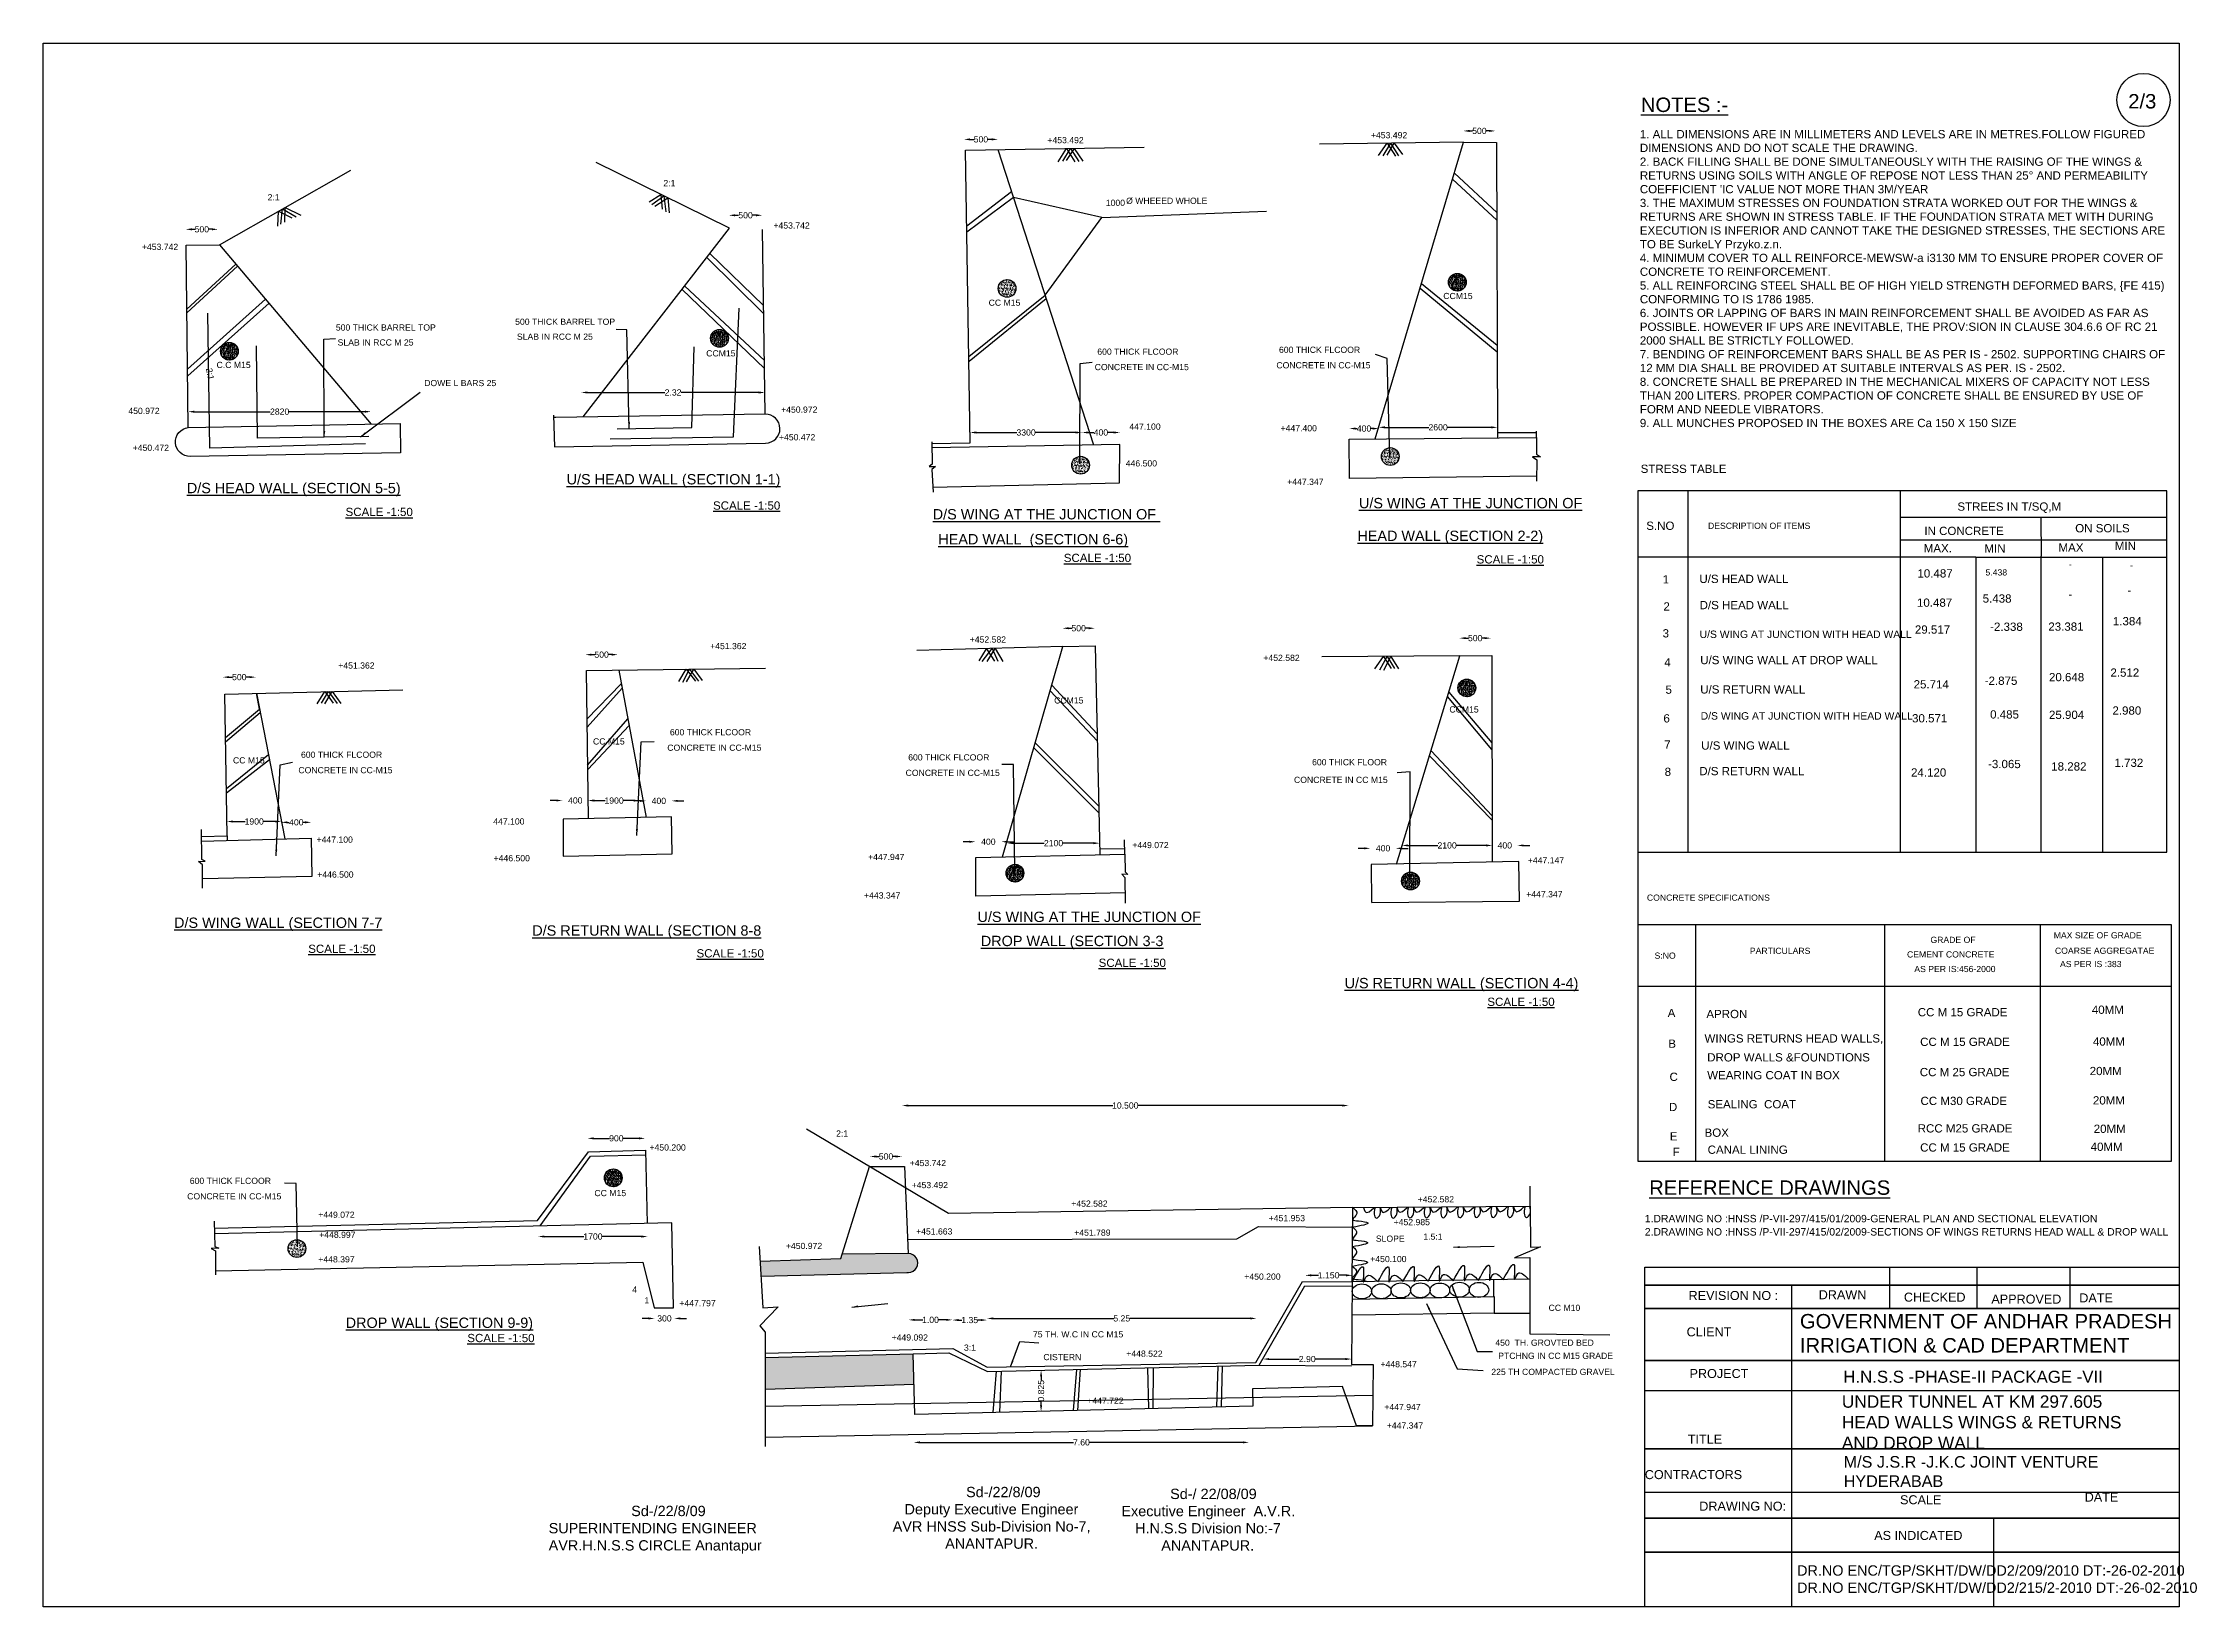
# Model space of a CAD drawing. Header units: millimetres. Extents: x 5124 to 2509277, y 2311 to 44401556.
# Drawn here: x 2504058 to 2509277, y 44397766 to 44401556 of the extents above.
import ezdxf

# ---------------------------------------------------------------- set-up
doc = ezdxf.new("R2010")
doc.units = ezdxf.units.MM
doc.header["$MEASUREMENT"] = 0
for name, color, linetype in [('DIMENSION', 7, 'Continuous'), ('DIMENSIONS', 7, 'Continuous'), ('DRAWING', 2, 'Continuous'), ('TEXT', 7, 'Continuous')]:
    doc.layers.add(name, color=color, linetype=linetype)
doc.styles.get("Standard").update_dxf_attribs({"font": 'arial.ttf', "height": 15})
doc.dimstyles.get("Standard").update_dxf_attribs({"dimtxt": 15, "dimasz": 15, "dimexe": 0.18, "dimexo": 0.0625, "dimgap": 0.09, "dimtad": 0, "dimdec": 0, "dimzin": 0, "dimdsep": 46, "dimtxsty": 'Standard', "dimcen": 0.09, "dimse1": 1, "dimse2": 1, "dimclrd": 1, "dimadec": 0, "dimazin": 0, "dimtfac": 1, "dimtdec": 0, "dimtofl": 0, "dimtmove": 0, "dimatfit": 3, "dimfxl": 1, "dimtolj": 1, "dimtzin": 0, "dimarcsym": 0})
pattern_1 = [(50, (0, 0), (7.172601826, -0.6275213498), [0.75, -8.25]), (355, (0, 0), (-1.3875133361, 7.521921337), [0.6, -6.6]), (100.4514, (0.598, -0.052), (5.7850938171, 6.8943954206), [0.6374019, -7.01142112]), (46.1842, (0, 2), (10.6724104863, -1.6551901433), [1.125, -12.375]), (96.6356, (0.889, 1.862), (9.3466270555, 9.741178709), [0.95610288, -10.51713]), (351.1842, (0, 2), (9.3466194513, 9.7411860093), [0.9, -9.9]), (21, (1, 1.5), (5.9690705212, -4.02618890665), [0.75, -8.25]), (326, (1, 1.5), (2.4331533192, 7.2515004505), [0.6, -6.6]), (71.4514, (1.4974, 1.1645), (8.4022262858, 3.2253049671), [0.6374019, -7.01142112]), (37.5, (0, 0), (0.12159855317, 3.32893853831), [0, -6.52, 0, -6.7, 0, -6.625]), (7.5, (0, 0), (2.63069537442, 3.94411711882), [0, -3.82, 0, -6.37, 0, -2.525]), (327.5, (-2.23, 0), (5.33822436172, -0.22554871734), [0, -2.5, 0, -7.8, 0, -10.35]), (317.5, (-3.23, 0), (5.8318616934, 1.0010498233), [0, -3.25, 0, -5.18, 0, -7.35])]

msp = doc.modelspace()

# ---------------------------------------------------------------- texts
at = {"layer": 'DIMENSIONS', "color": 0}
for s, p in [('%%UNOTES :-', (2507929.5, 44401389.4)), ('2/3', (2509110.6, 44401397.9)), ('%%UREFERENCE DRAWINGS', (2507949.7, 44398764.6))]:
    msp.add_text(s, height=35, dxfattribs=at).set_placement(p)
at = {"layer": 'DRAWING', "color": 0}
for s, p in [('2.DRAWING NO :HNSS /P-VII-297/415/02/2009-SECTIONS OF WINGS RETURNS HEAD WALL & DROP WALL', (2507939, 44398665.9)), ('1.DRAWING NO :HNSS /P-VII-297/415/01/2009-GENERAL PLAN AND SECTIONAL ELEVATION', (2507939, 44398698))]:
    msp.add_text(s, height=18, dxfattribs=at).set_placement(p)
at = {"layer": 'DRAWING', "color": 0, "attachment_point": 1}
for s, insert, char_height, width in [("1. ALL DIMENSIONS ARE IN MILLIMETERS AND LEVELS ARE IN METRES.FOLLOW FIGURED DIMENSIONS AND DO NOT SCALE THE DRAWING. \\P2. BACK FILLING SHALL BE DONE SIMULTANEOUSLY WITH THE RAISING OF THE WINGS & RETURNS USING SOILS WITH ANGLE OF REPOSE NOT LESS THAN 25° AND PERMEABILITY COEFFICIENT 'IC VALUE NOT MORE THAN 3M/YEAR\\P3. THE MAXIMUM STRESSES ON FOUNDATION STRATA WORKED OUT FOR THE WINGS & RETURNS ARE SHOWN IN STRESS TABLE. IF THE FOUNDATION STRATA MET WITH DURING EXECUTION IS INFERIOR AND CANNOT TAKE THE DESIGNED STRESSES, THE SECTIONS ARE TO BE SurkeLY Przyko.z.n. \\P4. MINIMUM COVER TO ALL REINFORCE-MEWSW-a i3130 MM TO ENSURE PROPER COVER OF CONCRETE TO REINFORCEMENT. \\P5. ALL REINFORCING STEEL SHALL BE OF HIGH YIELD STRENGTH DEFORMED BARS, \\{FE 415) CONFORMING TO IS 1786 1985. \\P6. JOINTS OR LAPPING OF BARS IN MAIN REINFORCEMENT SHALL BE AVOIDED AS FAR AS POSSIBLE. HOWEVER IF UPS ARE INEVITABLE, THE PROV:SION IN CLAUSE 304.6.6 OF RC 21 2000 SHALL BE STRICTLY FOLLOWED. \\P7. BENDING OF REINFORCEMENT BARS SHALL BE AS PER IS - 2502. SUPPORTING CHAIRS OF 12 MM DIA SHALL BE PROVIDED AT SUITABLE INTERVALS AS PER. IS - 2502. \\P8. CONCRETE SHALL BE PREPARED IN THE MECHANICAL MIXERS OF CAPACITY NOT LESS THAN 200 LITERS. PROPER COMPACTION OF CONCRETE SHALL BE ENSURED BY USE OF FORM AND NEEDLE VIBRATORS. \\P9. ALL MUNCHES PROPOSED IN THE BOXES ARE Ca 150 X 150 SIZE ", (2507927, 44401345.7), 20, 1269.33), ('\\pi209.39;      Sd-/22/8/09\\P\\pi118.48;Deputy Executive Engineer  \\P\\pi89.869;AVR HNSS Sub-Division No-7, \\P\\pi216.98;ANANTAPUR.', (2506026.6, 44398056.7), 25, 656.034), ('^I^ISd-/22/8/09\\PSUPERINTENDING ENGINEER  AVR.H.N.S.S CIRCLE Anantapur ', (2505282.7, 44398010.8), 25, 656.034), ('\\pi138.47;   Sd-/ 22/08/09\\P\\pi49.383;Executive Engineer  A.V.R. \\P\\pi82.688;H.N.S.S Division No:-7 \\P\\pi146.07;ANANTAPUR.', (2506621.2, 44398052.2), 25, 514.216), ('DR.NO ENC/TGP/SKHT/DW/DD2/209/2010 DT:-26-02-2010 \\PDR.NO ENC/TGP/SKHT/DW/DD2/215/2-2010 DT:-26-02-2010', (2508308, 44397866.5), 25, 1206.005)]:
    msp.add_mtext(s, dxfattribs=dict(at, insert=insert, char_height=char_height, width=width))
at = {"layer": 'TEXT', "color": 0}
for s, height, p in [('+453.492', 15, (2506491.3, 44401313.7)), ('+453.492', 15, (2507275.3, 44401325.7)), ('2:1', 15, (2504601.6, 44401175.3)), ('2:1', 15, (2505560.7, 44401209.6)), ('1000 ', 15, (2506632.8, 44401161.8)), ('Ø WHEEED WHOLE', 15, (2506682.1, 44401166.7)), ('+453.742', 15, (2505827.4, 44401106.8)), ('+453.742', 15, (2504297, 44401055)), ('CC M15', 15, (2506348.9, 44400919.7)), ('CCM15', 15, (2507450.7, 44400935.9)), ('500 THICK BARREL TOP', 15, (2504767, 44400859.5)), ('500 THICK BARREL TOP', 15, (2505201.5, 44400873.5)), ('SLAB IN RCC M 25', 15, (2504771.3, 44400823.3)), ('SLAB IN RCC M 25', 15, (2505205.8, 44400837.3)), ('C.C M15', 15, (2504477.9, 44400768.8)), ('CCM15', 15, (2505664.5, 44400796.9)), ('CONCRETE IN CC-M15', 15, (2506605.9, 44400763.6)), ('600 THICK FLCOOR', 15, (2506612.2, 44400801)), ('CONCRETE IN CC-M15', 15, (2507046.2, 44400768)), ('600 THICK FLCOOR', 15, (2507052.5, 44400805.5)), ('DOWE L BARS 25', 15, (2504981.1, 44400724.9)), ('450.972', 15, (2504264.2, 44400657.4)), ('+450.972', 15, (2505846, 44400660.5)), ('447.100', 15, (2506690, 44400619.3)), ('+447.400', 15, (2507056.4, 44400615.4)), ('+450.472', 15, (2504274.7, 44400568)), ('+450.472', 15, (2505840.8, 44400593.5)), ('%%UU/S HEAD WALL (SECTION 1-1)', 25, (2505326.2, 44400486.7)), ('446.500', 15, (2506681.2, 44400530.2)), ('STRESS TABLE', 20, (2507929, 44400514.5)), ('%%UD/S HEAD WALL (SECTION 5-5)', 25, (2504405.9, 44400465.4)), ('+447.347', 15, (2507072.5, 44400485.6)), ('%%USCALE -1:50', 20, (2504790.5, 44400410)), ('%%USCALE -1:50', 20, (2505681, 44400425.5)), ('%%UD/S WING AT THE JUNCTION OF ', 25, (2506213.4, 44400401.9)), ('%%UU/S WING AT THE JUNCTION OF', 25, (2507246.3, 44400428.9)), ('STREES IN T/SQ,M', 20, (2508696.5, 44400423)), ('%%UHEAD WALL  (SECTION 6-6)', 25, (2506226.9, 44400341.3)), ('%%UHEAD WALL (SECTION 2-2)', 25, (2507242.5, 44400349.6)), ('S.NO', 20, (2507942.5, 44400376.5)), ('DESCRIPTION OF ITEMS', 15, (2508092.2, 44400378.9)), ('IN CONCRETE', 20, (2508616.5, 44400364)), ('ON SOILS', 20, (2508982, 44400370.5)), ('%%USCALE -1:50', 20, (2506531, 44400298.5)), ('%%USCALE -1:50', 20, (2507531.5, 44400295)), ('MAX.', 20, (2508615, 44400322)), ('MIN', 20, (2508762, 44400321.5)), ('MAX', 20, (2508941.5, 44400323.5)), ('MIN', 20, (2509078, 44400327.5)), ('1', 20, (2507982.2, 44400246.6)), ('U/S HEAD WALL ', 20, (2508071.3, 44400247.7)), ('10.487', 20, (2508599.7, 44400261)), ('5.438', 15, (2508764.6, 44400265.9)), ('-', 15, (2508966.7, 44400285.3)), ('-', 15, (2509115, 44400283.1)), ('2', 20, (2507984.1, 44400180.9)), ('D/S HEAD WALL ', 20, (2508071.8, 44400184.1)), ('10.487', 20, (2508598.5, 44400190.1)), ('5.438', 20, (2508757.8, 44400200.1)), ('-', 20, (2508965.6, 44400210.7)), ('-', 20, (2509108.4, 44400220)), ('29.517', 20, (2508593.5, 44400124.9)), ('-2.338', 20, (2508775.8, 44400131.7)), ('23.381', 20, (2508916.8, 44400132)), ('1.384', 20, (2509073.3, 44400145.2)), ('+451.362', 15, (2505674, 44400087.3)), ('+452.582', 15, (2506303.1, 44400103.2)), ('3', 20, (2507982.1, 44400115.7)), ('U/S WING AT JUNCTION WITH HEAD WALL', 18, (2508071.8, 44400114.4)), ('+451.362', 15, (2504772.9, 44400040.2)), ('+452.582', 15, (2507014.7, 44400058.9)), ('4', 20, (2507986.1, 44400045.4)), ('U/S WING WALL AT DROP WALL', 20, (2508073.3, 44400050.9)), ('2.512', 20, (2509067.3, 44400020.5)), ('5', 20, (2507989.1, 44399979.2)), ('U/S RETURN WALL', 20, (2508073.3, 44399979.7)), ('25.714', 20, (2508590.4, 44399992.1)), ('-2.875', 20, (2508762.7, 44400000.8)), ('20.648', 20, (2508918.4, 44400009.5)), ('CCM15', 15, (2506507.7, 44399955.6)), ('CCM15', 15, (2507465.4, 44399933.7)), ('D/S WING AT JUNCTION WITH HEAD WALL', 18, (2508074.4, 44399916.5)), ('0.485', 20, (2508775.8, 44399919.1)), ('25.904', 20, (2508918.4, 44399918.2)), ('2.980', 20, (2509072.2, 44399928.6)), ('600 THICK FLCOOR', 15, (2505576.5, 44399878.5)), ('6', 20, (2507984.1, 44399909.6)), ('30.571', 20, (2508586.6, 44399909.8)), ('600 THICK FLCOOR', 15, (2504682.5, 44399824)), ('CC M15', 15, (2505390.1, 44399856.2)), ('CONCRETE IN CC-M15', 15, (2505570.2, 44399841)), ('600 THICK FLCOOR', 15, (2506154, 44399817.5)), ('7', 20, (2507986.1, 44399846.4)), ('U/S WING WALL', 20, (2508075.6, 44399843.7)), ('CC M15', 15, (2504517.7, 44399810.3)), ('CONCRETE IN CC-M15', 15, (2504676.2, 44399786.5)), ('CONCRETE IN CC-M15', 15, (2506147.7, 44399780)), ('600 THICK FLOOR', 15, (2507132.7, 44399805.8)), ('8', 20, (2507987.1, 44399780)), ('D/S RETURN WALL', 20, (2508071, 44399781.7)), ('24.120', 20, (2508584.1, 44399778.4)), ('-3.065', 20, (2508770.8, 44399798.9)), ('18.282', 20, (2508923.9, 44399793.1)), ('1.732', 20, (2509077.1, 44399801.9)), ('CONCRETE IN CC M15', 15, (2507088.9, 44399763)), ('447.100', 15, (2505148.4, 44399662.2)), ('+447.100', 15, (2504720.3, 44399618.2)), ('+446.500', 15, (2505149.3, 44399573.1)), ('+447.947', 15, (2506056.8, 44399576.1)), ('+449.072', 15, (2506697.2, 44399605)), ('+447.147', 15, (2507655.5, 44399568)), ('+446.500', 15, (2504722, 44399533.5)), ('+443.347', 15, (2506047, 44399482.9)), ('+447.347', 15, (2507651.7, 44399485.8)), ('CONCRETE SPECIFICATIONS', 15, (2507944.1, 44399477.5)), ('%%UD/S WING WALL (SECTION 7-7', 25, (2504374.9, 44399411.7)), ('%%UD/S RETURN WALL (SECTION 8-8', 25, (2505243, 44399392.9)), ('%%UU/S WING AT THE JUNCTION OF', 25, (2506321.9, 44399426)), ('%%USCALE -1:50', 20, (2504700, 44399351)), ('%%UDROP WALL (SECTION 3-3', 25, (2506330, 44399367.5)), ('PARTICULARS', 15, (2508193.6, 44399348.5)), ('GRADE OF', 15, (2508631.2, 44399375.2)), ('MAX SIZE OF GRADE', 15, (2508930, 44399386.2)), ('COARSE AGGREGATAE', 15, (2508932.9, 44399348.8)), ('%%USCALE -1:50', 20, (2505641, 44399340)), ('%%USCALE -1:50', 20, (2506615.5, 44399317)), ('S:NO', 15, (2507962.6, 44399336.9)), ('CEMENT CONCRETE', 15, (2508574.4, 44399339.9)), ('AS PER IS:456-2000', 15, (2508592.1, 44399304.5)), ('AS PER IS :383', 15, (2508945.2, 44399316.6)), ('%%UU/S RETURN WALL (SECTION 4-4)', 25, (2507211.5, 44399265.4)), ('%%USCALE -1:50', 20, (2507557.5, 44399222.5)), ('A', 20, (2507994.4, 44399195.4)), ('APRON', 20, (2508088.2, 44399192.9)), ('CC M 15 GRADE', 20, (2508600.5, 44399197.3)), ('40MM', 20, (2509022.3, 44399203.3)), ('WINGS RETURNS HEAD WALLS,', 20, (2508083.7, 44399133.8)), ('B', 20, (2507995.9, 44399121.1)), ('DROP WALLS &FOUNDTIONS', 20, (2508090.2, 44399087.9)), ('CC M 15 GRADE', 20, (2508606.2, 44399125.5)), ('40MM', 20, (2509024.9, 44399126.2)), ('C', 20, (2507998.9, 44399040.7)), ('WEARING COAT IN BOX', 20, (2508090.2, 44399044.6)), ('CC M 25 GRADE', 20, (2508605.4, 44399052.2)), ('20MM', 20, (2509017.1, 44399054.7)), ('CC M30 GRADE', 20, (2508607.1, 44398982.3)), ('20MM', 20, (2509024.9, 44398983.6)), ('D', 20, (2507997.4, 44398967.6)), ('SEALING  COAT', 20, (2508091.4, 44398974.2)), ('2:1', 15, (2505979.3, 44398905.7)), ('E', 20, (2507999.7, 44398896.3)), ('BOX', 20, (2508083.8, 44398905.3)), ('RCC M25 GRADE', 20, (2508600.3, 44398915.7)), ('40MM', 20, (2509019.4, 44398871.2)), ('20MM', 20, (2509026.8, 44398914.7)), ('+450.200', 15, (2505527, 44398871.9)), ('+453.742', 15, (2506157.7, 44398834.2)), ('F', 20, (2508006.5, 44398858.8)), ('CANAL LINING', 20, (2508091.3, 44398864)), ('CC M 15 GRADE', 20, (2508606.2, 44398869.4)), ('600 THICK FLCOOR', 15, (2504413, 44398791)), ('+453.492', 15, (2506162.4, 44398780.8)), ('CONCRETE IN CC-M15', 15, (2504406.7, 44398753.5)), ('CC M15', 15, (2505393.6, 44398761.4)), ('+452.582', 15, (2506549.2, 44398735.8)), ('+452.582', 15, (2507388.7, 44398746.3)), ('+449.072', 15, (2504724.5, 44398708.9)), ('+451.663', 15, (2506173.1, 44398668.4)), ('+451.953', 15, (2507027.6, 44398700.6)), (' +452.985', 15, (2507324.5, 44398691)), ('+448.997', 15, (2504726.7, 44398660.3)), ('+450.972', 15, (2505857.6, 44398633.2)), ('+451.789', 15, (2506556.3, 44398665.5)), ('SLOPE ', 15, (2507287.2, 44398650.9)), ('1.5:1', 15, (2507402.3, 44398655.8)), ('+448.397', 15, (2504724.5, 44398600.8)), ('+450.100', 15, (2507273.6, 44398601.5)), ('4', 15, (2505485.2, 44398527.4)), ('+450.200', 15, (2506968.5, 44398558.9)), ('REVISION NO :', 21.862, (2508045, 44398509.7)), ('DRAWN ', 21.86, (2508360.5, 44398511.5)), ('CHECKED', 21.86, (2508566.9, 44398505.7)), ('1', 15, (2505514.7, 44398501.3)), ('+447.797', 15, (2505599.5, 44398494.5)), ('CC M10', 15, (2507705.8, 44398483.2)), ('APPROVED', 21.86, (2508778.8, 44398500.9)), ('DATE ', 21.86, (2508991.9, 44398503.8)), ('%%UDROP WALL (SECTION 9-9)', 25, (2504790.8, 44398442)), ('%%USCALE -1:50', 20, (2505085.5, 44398407.5)), ('+449.092', 15, (2506113.8, 44398411.3)), ('75 TH. W.C IN CC M15', 15, (2506456.3, 44398419)), ('CLIENT ', 21.86, (2508040.3, 44398421.5)), ('3:1', 15, (2506289.1, 44398386.7)), ('CISTERN', 15, (2506481.5, 44398363.8)), ('+448.522', 15, (2506682.5, 44398372.1)), ('450  TH. GROVTED BED', 15, (2507576.8, 44398398.7)), ('PTCHNG IN CC M15 GRADE', 15, (2507583.8, 44398366.9)), ('+448.547', 15, (2507298.5, 44398346.6)), ('225 TH COMPACTED GRAVEL', 15, (2507567, 44398327.9)), ('PROJECT ', 21.86, (2508047.5, 44398320.5)), ('+447.722', 15, (2506588, 44398258.1)), ('+447.947', 15, (2507307.8, 44398242.7)), ('+447.347', 15, (2507313.7, 44398197.9)), ('TITLE ', 21.86, (2508043.1, 44398161.2)), ('CONTRACTORS ', 21.862, (2507939, 44398075.5)), ('DRAWING NO:', 21.862, (2508071, 44397999)), ('SCALE ', 21.86, (2508557.5, 44398014.5)), ('DATE ', 21.86, (2509005, 44398021)), ('AS INDICATED ', 21.862, (2508495, 44397928))]:
    msp.add_text(s, height=height, dxfattribs=at).set_placement(p)
msp.add_text('2:1', height=15, rotation=281.5346, dxfattribs=at).set_placement((2504452.2, 44400767.2))
at = {"layer": 'TEXT', "color": 0, "attachment_point": 1}
for s, insert, char_height, width in [('GOVERNMENT OF ANDHAR PRADESH  IRRIGATION & CAD DEPARTMENT ', (2508314.9, 44398475.7), 35, 950.286), ('H.N.S.S -PHASE-II PACKAGE -VII', (2508420, 44398338.2), 29.15, 629.065), ('UNDER TUNNEL AT KM 297.605 HEAD WALLS WINGS & RETURNS AND DROP WALL', (2508416.5, 44398278.5), 30, 690.992), ('M/S J.S.R -J.K.C JOINT VENTURE  HYDERABAB ', (2508421, 44398131.3), 28, 674.796)]:
    msp.add_mtext(s, dxfattribs=dict(at, insert=insert, char_height=char_height, width=width))

# ---------------------------------------------------------------- blocks, each defined once
blk = doc.blocks.new('*D53')
at = {"layer": 'Defpoints', "color": 0, "transparency": 16777216}
for p in [(2504403, 44401098.5), (2504481.5, 44401105), (2504481.5, 44401100)]:
    blk.add_point(p, dxfattribs=at)
at = {"layer": 'DIMENSION', "color": 1, "lineweight": -2, "transparency": 16777216}
for p, q in [((2504418, 44401105), (2504425.6, 44401105)), ((2504466.5, 44401105), (2504458.9, 44401105))]:
    blk.add_line(p, q, dxfattribs=at)
at = {"layer": 'DIMENSION', "color": 1, "transparency": 16777216}
for points in [[(2504418, 44401107.5), (2504418, 44401102.5), (2504403, 44401105)], [(2504466.5, 44401107.5), (2504466.5, 44401102.5), (2504481.5, 44401105)]]:
    blk.add_solid(points, dxfattribs=at)
at = {"layer": 'DIMENSION', "color": 0, "transparency": 16777216, "insert": (2504442.2, 44401105), "char_height": 15, "attachment_point": 5}
blk.add_mtext('\\A1;500', dxfattribs=at)
blk = doc.blocks.new('*D54')
at = {"layer": 'Defpoints', "color": 0, "transparency": 16777216}
for p in [(2504409.1, 44400657.5), (2504852.5, 44400663.5), (2504852.5, 44400663)]:
    blk.add_point(p, dxfattribs=at)
at = {"layer": 'DIMENSION', "color": 1, "lineweight": -2, "transparency": 16777216}
for p, q in [((2504424.1, 44400663), (2504608.2, 44400663)), ((2504837.5, 44400663), (2504653.4, 44400663))]:
    blk.add_line(p, q, dxfattribs=at)
at = {"layer": 'DIMENSION', "color": 1, "transparency": 16777216}
for points in [[(2504424.1, 44400665.5), (2504424.1, 44400660.5), (2504409.1, 44400663)], [(2504837.5, 44400665.5), (2504837.5, 44400660.5), (2504852.5, 44400663)]]:
    blk.add_solid(points, dxfattribs=at)
at = {"layer": 'DIMENSION', "color": 0, "transparency": 16777216, "insert": (2504630.8, 44400663), "char_height": 15, "attachment_point": 5}
blk.add_mtext('\\A1;2820', dxfattribs=at)
blk = doc.blocks.new('*D55')
at = {"layer": 'Defpoints', "color": 0, "transparency": 16777216}
for p in [(2505361.5, 44400682.5), (2505806.9, 44400709.5), (2505806.9, 44400688.8)]:
    blk.add_point(p, dxfattribs=at)
at = {"layer": 'DIMENSION', "color": 1, "lineweight": -2, "transparency": 16777216}
for p, q in [((2505376.5, 44400709.5), (2505564.6, 44400709.5)), ((2505791.9, 44400709.5), (2505603.8, 44400709.5))]:
    blk.add_line(p, q, dxfattribs=at)
at = {"layer": 'DIMENSION', "color": 1, "transparency": 16777216}
for points in [[(2505376.5, 44400712), (2505376.5, 44400707), (2505361.5, 44400709.5)], [(2505791.9, 44400712), (2505791.9, 44400707), (2505806.9, 44400709.5)]]:
    blk.add_solid(points, dxfattribs=at)
at = {"layer": 'DIMENSION', "color": 0, "transparency": 16777216, "insert": (2505584.2, 44400709.5), "char_height": 15, "attachment_point": 5}
blk.add_mtext('\\A1;2.32', dxfattribs=at)
blk = doc.blocks.new('*D56')
at = {"layer": 'Defpoints', "color": 0, "transparency": 16777216}
for p in [(2505719, 44401139), (2505719, 44401138.5), (2505800.5, 44401140)]:
    blk.add_point(p, dxfattribs=at)
at = {"layer": 'DIMENSION', "color": 1, "lineweight": -2, "transparency": 16777216}
for p, q in [((2505734, 44401139), (2505743.1, 44401139)), ((2505785.5, 44401139), (2505776.4, 44401139))]:
    blk.add_line(p, q, dxfattribs=at)
at = {"layer": 'DIMENSION', "color": 1, "transparency": 16777216}
for points in [[(2505734, 44401141.5), (2505734, 44401136.5), (2505719, 44401139)], [(2505785.5, 44401141.5), (2505785.5, 44401136.5), (2505800.5, 44401139)]]:
    blk.add_solid(points, dxfattribs=at)
at = {"layer": 'DIMENSION', "color": 0, "transparency": 16777216, "insert": (2505759.8, 44401139), "char_height": 15, "attachment_point": 5}
blk.add_mtext('\\A1;500', dxfattribs=at)
blk = doc.blocks.new('*D57')
at = {"layer": 'Defpoints', "color": 0, "transparency": 16777216}
for p in [(2506575, 44400614), (2506304.1, 44400612.5), (2506304.1, 44400609.7)]:
    blk.add_point(p, dxfattribs=at)
at = {"layer": 'DIMENSION', "color": 1, "lineweight": -2, "transparency": 16777216}
for p, q in [((2506319.1, 44400612.5), (2506417.1, 44400612.5)), ((2506560, 44400612.5), (2506462, 44400612.5))]:
    blk.add_line(p, q, dxfattribs=at)
at = {"layer": 'DIMENSION', "color": 1, "transparency": 16777216}
for points in [[(2506319.1, 44400615), (2506319.1, 44400610), (2506304.1, 44400612.5)], [(2506560, 44400615), (2506560, 44400610), (2506575, 44400612.5)]]:
    blk.add_solid(points, dxfattribs=at)
at = {"layer": 'DIMENSION', "color": 0, "transparency": 16777216, "insert": (2506439.6, 44400612.5), "char_height": 15, "attachment_point": 5}
blk.add_mtext('\\A1;3300', dxfattribs=at)
blk = doc.blocks.new('*D58')
at = {"layer": 'Defpoints', "color": 0, "transparency": 16777216}
for p in [(2506575, 44400612.5), (2506575, 44400612.5), (2506667, 44400611)]:
    blk.add_point(p, dxfattribs=at)
at = {"layer": 'DIMENSION', "color": 1, "lineweight": -2, "transparency": 16777216}
for p, q in [((2506590, 44400612.5), (2506604.1, 44400612.5)), ((2506652, 44400612.5), (2506637.9, 44400612.5))]:
    blk.add_line(p, q, dxfattribs=at)
at = {"layer": 'DIMENSION', "color": 1, "transparency": 16777216}
for points in [[(2506590, 44400615), (2506590, 44400610), (2506575, 44400612.5)], [(2506652, 44400615), (2506652, 44400610), (2506667, 44400612.5)]]:
    blk.add_solid(points, dxfattribs=at)
at = {"layer": 'DIMENSION', "color": 0, "transparency": 16777216, "insert": (2506621, 44400612.5), "char_height": 15, "attachment_point": 5}
blk.add_mtext('\\A1;400', dxfattribs=at)
blk = doc.blocks.new('*D59')
at = {"layer": 'Defpoints', "color": 0, "transparency": 16777216}
for p in [(2506289, 44401323), (2506289, 44401323), (2506371.5, 44401326)]:
    blk.add_point(p, dxfattribs=at)
at = {"layer": 'DIMENSION', "color": 1, "lineweight": -2, "transparency": 16777216}
for p, q in [((2506304, 44401323), (2506313.6, 44401323)), ((2506356.5, 44401323), (2506346.9, 44401323))]:
    blk.add_line(p, q, dxfattribs=at)
at = {"layer": 'DIMENSION', "color": 1, "transparency": 16777216}
for points in [[(2506304, 44401325.5), (2506304, 44401320.5), (2506289, 44401323)], [(2506356.5, 44401325.5), (2506356.5, 44401320.5), (2506371.5, 44401323)]]:
    blk.add_solid(points, dxfattribs=at)
at = {"layer": 'DIMENSION', "color": 0, "transparency": 16777216, "insert": (2506330.2, 44401323), "char_height": 15, "attachment_point": 5}
blk.add_mtext('\\A1;500', dxfattribs=at)
blk = doc.blocks.new('*D60')
at = {"layer": 'Defpoints', "color": 0, "transparency": 16777216}
for p in [(2507223, 44400622), (2507223, 44400622), (2507294.2, 44400626.2)]:
    blk.add_point(p, dxfattribs=at)
at = {"layer": 'DIMENSION', "color": 1, "lineweight": -2, "transparency": 16777216}
for p, q in [((2507238, 44400622), (2507241.7, 44400622)), ((2507279.2, 44400622), (2507275.5, 44400622))]:
    blk.add_line(p, q, dxfattribs=at)
at = {"layer": 'DIMENSION', "color": 1, "transparency": 16777216}
for points in [[(2507238, 44400624.5), (2507238, 44400619.5), (2507223, 44400622)], [(2507279.2, 44400624.5), (2507279.2, 44400619.5), (2507294.2, 44400622)]]:
    blk.add_solid(points, dxfattribs=at)
at = {"layer": 'DIMENSION', "color": 0, "transparency": 16777216, "insert": (2507258.6, 44400622), "char_height": 15, "attachment_point": 5}
blk.add_mtext('\\A1;400', dxfattribs=at)
blk = doc.blocks.new('*D61')
at = {"layer": 'Defpoints', "color": 0, "transparency": 16777216}
for p in [(2507294.2, 44400622), (2507581.9, 44400625), (2507581.9, 44400623)]:
    blk.add_point(p, dxfattribs=at)
at = {"layer": 'DIMENSION', "color": 1, "lineweight": -2, "transparency": 16777216}
for p, q in [((2507309.2, 44400625), (2507415.5, 44400625)), ((2507566.9, 44400625), (2507460.7, 44400625))]:
    blk.add_line(p, q, dxfattribs=at)
at = {"layer": 'DIMENSION', "color": 1, "transparency": 16777216}
for points in [[(2507309.2, 44400627.5), (2507309.2, 44400622.5), (2507294.2, 44400625)], [(2507566.9, 44400627.5), (2507566.9, 44400622.5), (2507581.9, 44400625)]]:
    blk.add_solid(points, dxfattribs=at)
at = {"layer": 'DIMENSION', "color": 0, "transparency": 16777216, "insert": (2507438.1, 44400625), "char_height": 15, "attachment_point": 5}
blk.add_mtext('\\A1;2600', dxfattribs=at)
blk = doc.blocks.new('*D62')
at = {"layer": 'Defpoints', "color": 0, "transparency": 16777216}
for p in [(2507499.5, 44401345.5), (2507577, 44401344.5), (2507577, 44401343.5)]:
    blk.add_point(p, dxfattribs=at)
at = {"layer": 'DIMENSION', "color": 1, "lineweight": -2, "transparency": 16777216}
for p, q in [((2507514.5, 44401343.5), (2507521.6, 44401343.5)), ((2507562, 44401343.5), (2507554.9, 44401343.5))]:
    blk.add_line(p, q, dxfattribs=at)
at = {"layer": 'DIMENSION', "color": 1, "transparency": 16777216}
for points in [[(2507514.5, 44401346), (2507514.5, 44401341), (2507499.5, 44401343.5)], [(2507562, 44401346), (2507562, 44401341), (2507577, 44401343.5)]]:
    blk.add_solid(points, dxfattribs=at)
at = {"layer": 'DIMENSION', "color": 0, "transparency": 16777216, "insert": (2507538.2, 44401343.5), "char_height": 15, "attachment_point": 5}
blk.add_mtext('\\A1;500', dxfattribs=at)
blk = doc.blocks.new('*D63')
at = {"layer": 'Defpoints', "color": 0, "transparency": 16777216}
for p in [(2507490, 44400116), (2507566, 44400114), (2507566, 44400114)]:
    blk.add_point(p, dxfattribs=at)
at = {"layer": 'DIMENSION', "color": 1, "lineweight": -2, "transparency": 16777216}
for p, q in [((2507505, 44400114), (2507511.4, 44400114)), ((2507551, 44400114), (2507544.6, 44400114))]:
    blk.add_line(p, q, dxfattribs=at)
at = {"layer": 'DIMENSION', "color": 1, "transparency": 16777216}
for points in [[(2507505, 44400116.5), (2507505, 44400111.5), (2507490, 44400114)], [(2507551, 44400116.5), (2507551, 44400111.5), (2507566, 44400114)]]:
    blk.add_solid(points, dxfattribs=at)
at = {"layer": 'DIMENSION', "color": 0, "transparency": 16777216, "insert": (2507528, 44400114), "char_height": 15, "attachment_point": 5}
blk.add_mtext('\\A1;500', dxfattribs=at)
blk = doc.blocks.new('*D64')
at = {"layer": 'Defpoints', "color": 0, "transparency": 16777216}
for p in [(2507274, 44399604.5), (2507274, 44399604.5), (2507335.5, 44399607.5)]:
    blk.add_point(p, dxfattribs=at)
at = {"layer": 'DIMENSION', "color": 1, "lineweight": -2, "transparency": 16777216}
for p, q in [((2507259, 44399604.5), (2507244, 44399604.5)), ((2507350.5, 44399604.5), (2507365.5, 44399604.5))]:
    blk.add_line(p, q, dxfattribs=at)
at = {"layer": 'DIMENSION', "color": 1, "transparency": 16777216}
for points in [[(2507259, 44399607), (2507259, 44399602), (2507274, 44399604.5)], [(2507350.5, 44399607), (2507350.5, 44399602), (2507335.5, 44399604.5)]]:
    blk.add_solid(points, dxfattribs=at)
at = {"layer": 'DIMENSION', "color": 0, "transparency": 16777216, "insert": (2507304.75, 44399604.5), "char_height": 15, "attachment_point": 5}
blk.add_mtext('\\A1;400', dxfattribs=at)
blk = doc.blocks.new('*D65')
at = {"layer": 'Defpoints', "color": 0, "transparency": 16777216}
for p in [(2507350.5, 44399604.5), (2507569.4, 44399611.5), (2507569.4, 44399605.2)]:
    blk.add_point(p, dxfattribs=at)
at = {"layer": 'DIMENSION', "color": 1, "lineweight": -2, "transparency": 16777216}
for p, q in [((2507365.5, 44399611.5), (2507437.4, 44399611.5)), ((2507554.4, 44399611.5), (2507482.5, 44399611.5))]:
    blk.add_line(p, q, dxfattribs=at)
at = {"layer": 'DIMENSION', "color": 1, "transparency": 16777216}
for points in [[(2507365.5, 44399614), (2507365.5, 44399609), (2507350.5, 44399611.5)], [(2507554.4, 44399614), (2507554.4, 44399609), (2507569.4, 44399611.5)]]:
    blk.add_solid(points, dxfattribs=at)
at = {"layer": 'DIMENSION', "color": 0, "transparency": 16777216, "insert": (2507459.9, 44399611.5), "char_height": 15, "attachment_point": 5}
blk.add_mtext('\\A1;2100', dxfattribs=at)
blk = doc.blocks.new('*D66')
at = {"layer": 'Defpoints', "color": 0, "transparency": 16777216}
for p in [(2507569.4, 44399611.5), (2507630, 44399612), (2507630, 44399611.5)]:
    blk.add_point(p, dxfattribs=at)
at = {"layer": 'DIMENSION', "color": 1, "lineweight": -2, "transparency": 16777216}
for p, q in [((2507554.4, 44399611.5), (2507539.4, 44399611.5)), ((2507645, 44399611.5), (2507660, 44399611.5))]:
    blk.add_line(p, q, dxfattribs=at)
at = {"layer": 'DIMENSION', "color": 1, "transparency": 16777216}
for points in [[(2507554.4, 44399614), (2507554.4, 44399609), (2507569.4, 44399611.5)], [(2507645, 44399614), (2507645, 44399609), (2507630, 44399611.5)]]:
    blk.add_solid(points, dxfattribs=at)
at = {"layer": 'DIMENSION', "color": 0, "transparency": 16777216, "insert": (2507599.7, 44399611.5), "char_height": 15, "attachment_point": 5}
blk.add_mtext('\\A1;400', dxfattribs=at)
blk = doc.blocks.new('*D67')
at = {"layer": 'Defpoints', "color": 0, "transparency": 16777216}
for p in [(2506317, 44399621), (2506317, 44399620.5), (2506379.5, 44399621.5)]:
    blk.add_point(p, dxfattribs=at)
at = {"layer": 'DIMENSION', "color": 1, "lineweight": -2, "transparency": 16777216}
for p, q in [((2506302, 44399620.5), (2506287, 44399620.5)), ((2506394.5, 44399620.5), (2506409.5, 44399620.5))]:
    blk.add_line(p, q, dxfattribs=at)
at = {"layer": 'DIMENSION', "color": 1, "transparency": 16777216}
for points in [[(2506302, 44399623), (2506302, 44399618), (2506317, 44399620.5)], [(2506394.5, 44399623), (2506394.5, 44399618), (2506379.5, 44399620.5)]]:
    blk.add_solid(points, dxfattribs=at)
at = {"layer": 'DIMENSION', "color": 0, "transparency": 16777216, "insert": (2506348.25, 44399620.5), "char_height": 15, "attachment_point": 5}
blk.add_mtext('\\A1;400', dxfattribs=at)
blk = doc.blocks.new('*D68')
at = {"layer": 'Defpoints', "color": 0, "transparency": 16777216}
for p in [(2506617.9, 44399622.9), (2506394.5, 44399618), (2506617.9, 44399617)]:
    blk.add_point(p, dxfattribs=at)
at = {"layer": 'DIMENSION', "color": 1, "lineweight": -2, "transparency": 16777216}
for p, q in [((2506409.5, 44399617), (2506483.6, 44399617)), ((2506602.9, 44399617), (2506528.8, 44399617))]:
    blk.add_line(p, q, dxfattribs=at)
at = {"layer": 'DIMENSION', "color": 1, "transparency": 16777216}
for points in [[(2506409.5, 44399619.5), (2506409.5, 44399614.5), (2506394.5, 44399617)], [(2506602.9, 44399619.5), (2506602.9, 44399614.5), (2506617.9, 44399617)]]:
    blk.add_solid(points, dxfattribs=at)
at = {"layer": 'DIMENSION', "color": 0, "transparency": 16777216, "insert": (2506506.2, 44399617), "char_height": 15, "attachment_point": 5}
blk.add_mtext('\\A1;2100', dxfattribs=at)
blk = doc.blocks.new('*D69')
at = {"layer": 'Defpoints', "color": 0, "transparency": 16777216}
for p in [(2506527.5, 44400134), (2506606.5, 44400138), (2506606.5, 44400137)]:
    blk.add_point(p, dxfattribs=at)
at = {"layer": 'DIMENSION', "color": 1, "lineweight": -2, "transparency": 16777216}
for p, q in [((2506542.5, 44400138), (2506550.4, 44400138)), ((2506591.5, 44400138), (2506583.6, 44400138))]:
    blk.add_line(p, q, dxfattribs=at)
at = {"layer": 'DIMENSION', "color": 1, "transparency": 16777216}
for points in [[(2506542.5, 44400140.5), (2506542.5, 44400135.5), (2506527.5, 44400138)], [(2506591.5, 44400140.5), (2506591.5, 44400135.5), (2506606.5, 44400138)]]:
    blk.add_solid(points, dxfattribs=at)
at = {"layer": 'DIMENSION', "color": 0, "transparency": 16777216, "insert": (2506567, 44400138), "char_height": 15, "attachment_point": 5}
blk.add_mtext('\\A1;500', dxfattribs=at)
blk = doc.blocks.new('*D70')
at = {"layer": 'Defpoints', "color": 0, "transparency": 16777216}
for p in [(2505519, 44399721.5), (2505580.5, 44399721.5), (2505580.5, 44399719.5)]:
    blk.add_point(p, dxfattribs=at)
at = {"layer": 'DIMENSION', "color": 1, "lineweight": -2, "transparency": 16777216}
for p, q in [((2505504, 44399719.5), (2505489, 44399719.5)), ((2505595.5, 44399719.5), (2505610.5, 44399719.5))]:
    blk.add_line(p, q, dxfattribs=at)
at = {"layer": 'DIMENSION', "color": 1, "transparency": 16777216}
for points in [[(2505504, 44399722), (2505504, 44399717), (2505519, 44399719.5)], [(2505595.5, 44399722), (2505595.5, 44399717), (2505580.5, 44399719.5)]]:
    blk.add_solid(points, dxfattribs=at)
at = {"layer": 'DIMENSION', "color": 0, "transparency": 16777216, "insert": (2505549.75, 44399719.5), "char_height": 15, "attachment_point": 5}
blk.add_mtext('\\A1;400', dxfattribs=at)
blk = doc.blocks.new('*D71')
at = {"layer": 'Defpoints', "color": 0, "transparency": 16777216}
for p in [(2505378.4, 44399720.2), (2505378.4, 44399720.2), (2505504, 44399722)]:
    blk.add_point(p, dxfattribs=at)
at = {"layer": 'DIMENSION', "color": 1, "lineweight": -2, "transparency": 16777216}
for p, q in [((2505393.4, 44399720.2), (2505419.5, 44399720.2)), ((2505489, 44399720.2), (2505463, 44399720.2))]:
    blk.add_line(p, q, dxfattribs=at)
at = {"layer": 'DIMENSION', "color": 1, "transparency": 16777216}
for points in [[(2505393.4, 44399722.7), (2505393.4, 44399717.7), (2505378.4, 44399720.2)], [(2505489, 44399722.7), (2505489, 44399717.7), (2505504, 44399720.2)]]:
    blk.add_solid(points, dxfattribs=at)
at = {"layer": 'DIMENSION', "color": 0, "transparency": 16777216, "insert": (2505441.2, 44399720.2), "char_height": 15, "attachment_point": 5}
blk.add_mtext('\\A1;1900', dxfattribs=at)
blk = doc.blocks.new('*D72')
at = {"layer": 'Defpoints', "color": 0, "transparency": 16777216}
for p in [(2505316, 44399720.5), (2505316, 44399720.5), (2505378.4, 44399720.2)]:
    blk.add_point(p, dxfattribs=at)
at = {"layer": 'DIMENSION', "color": 1, "lineweight": -2, "transparency": 16777216}
for p, q in [((2505301, 44399720.5), (2505286, 44399720.5)), ((2505393.4, 44399720.5), (2505408.4, 44399720.5))]:
    blk.add_line(p, q, dxfattribs=at)
at = {"layer": 'DIMENSION', "color": 1, "transparency": 16777216}
for points in [[(2505301, 44399723), (2505301, 44399718), (2505316, 44399720.5)], [(2505393.4, 44399723), (2505393.4, 44399718), (2505378.4, 44399720.5)]]:
    blk.add_solid(points, dxfattribs=at)
at = {"layer": 'DIMENSION', "color": 0, "transparency": 16777216, "insert": (2505347.2, 44399720.5), "char_height": 15, "attachment_point": 5}
blk.add_mtext('\\A1;400', dxfattribs=at)
blk = doc.blocks.new('*D73')
at = {"layer": 'Defpoints', "color": 0, "transparency": 16777216}
for p in [(2505371.5, 44400074), (2505371.5, 44400074), (2505450.5, 44400077.5)]:
    blk.add_point(p, dxfattribs=at)
at = {"layer": 'DIMENSION', "color": 1, "lineweight": -2, "transparency": 16777216}
for p, q in [((2505386.5, 44400074), (2505394.4, 44400074)), ((2505435.5, 44400074), (2505427.6, 44400074))]:
    blk.add_line(p, q, dxfattribs=at)
at = {"layer": 'DIMENSION', "color": 1, "transparency": 16777216}
for points in [[(2505386.5, 44400076.5), (2505386.5, 44400071.5), (2505371.5, 44400074)], [(2505435.5, 44400076.5), (2505435.5, 44400071.5), (2505450.5, 44400074)]]:
    blk.add_solid(points, dxfattribs=at)
at = {"layer": 'DIMENSION', "color": 0, "transparency": 16777216, "insert": (2505411, 44400074), "char_height": 15, "attachment_point": 5}
blk.add_mtext('\\A1;500', dxfattribs=at)
blk = doc.blocks.new('*D74')
at = {"layer": 'Defpoints', "color": 0, "transparency": 16777216}
for p in [(2504493, 44400019.5), (2504493, 44400019.5), (2504573, 44400022)]:
    blk.add_point(p, dxfattribs=at)
at = {"layer": 'DIMENSION', "color": 1, "lineweight": -2, "transparency": 16777216}
for p, q in [((2504508, 44400019.5), (2504516.4, 44400019.5)), ((2504558, 44400019.5), (2504549.6, 44400019.5))]:
    blk.add_line(p, q, dxfattribs=at)
at = {"layer": 'DIMENSION', "color": 1, "transparency": 16777216}
for points in [[(2504508, 44400022), (2504508, 44400017), (2504493, 44400019.5)], [(2504558, 44400022), (2504558, 44400017), (2504573, 44400019.5)]]:
    blk.add_solid(points, dxfattribs=at)
at = {"layer": 'DIMENSION', "color": 0, "transparency": 16777216, "insert": (2504533, 44400019.5), "char_height": 15, "attachment_point": 5}
blk.add_mtext('\\A1;500', dxfattribs=at)
blk = doc.blocks.new('*D75')
at = {"layer": 'Defpoints', "color": 0, "transparency": 16777216}
for p in [(2504503, 44399669.5), (2504503, 44399665.3), (2504635.2, 44399667.5)]:
    blk.add_point(p, dxfattribs=at)
at = {"layer": 'DIMENSION', "color": 1, "lineweight": -2, "transparency": 16777216}
for p, q in [((2504518, 44399669.5), (2504547.4, 44399669.5)), ((2504620.2, 44399669.5), (2504590.9, 44399669.5))]:
    blk.add_line(p, q, dxfattribs=at)
at = {"layer": 'DIMENSION', "color": 1, "transparency": 16777216}
for points in [[(2504518, 44399672), (2504518, 44399667), (2504503, 44399669.5)], [(2504620.2, 44399672), (2504620.2, 44399667), (2504635.2, 44399669.5)]]:
    blk.add_solid(points, dxfattribs=at)
at = {"layer": 'DIMENSION', "color": 0, "transparency": 16777216, "insert": (2504569.1, 44399669.5), "char_height": 15, "attachment_point": 5}
blk.add_mtext('\\A1;1900', dxfattribs=at)
blk = doc.blocks.new('*D76')
at = {"layer": 'Defpoints', "color": 0, "transparency": 16777216}
for p in [(2504634.8, 44399669.6), (2504707.5, 44399668), (2504707.5, 44399667.5)]:
    blk.add_point(p, dxfattribs=at)
at = {"layer": 'DIMENSION', "color": 1, "lineweight": -2, "transparency": 16777216}
for p, q in [((2504649.8, 44399667.5), (2504654.2, 44399667.5)), ((2504692.5, 44399667.5), (2504688.1, 44399667.5))]:
    blk.add_line(p, q, dxfattribs=at)
at = {"layer": 'DIMENSION', "color": 1, "transparency": 16777216}
for points in [[(2504649.8, 44399670), (2504649.8, 44399665), (2504634.8, 44399667.5)], [(2504692.5, 44399670), (2504692.5, 44399665), (2504707.5, 44399667.5)]]:
    blk.add_solid(points, dxfattribs=at)
at = {"layer": 'DIMENSION', "color": 0, "transparency": 16777216, "insert": (2504671.2, 44399667.5), "char_height": 15, "attachment_point": 5}
blk.add_mtext('\\A1;400', dxfattribs=at)
blk = doc.blocks.new('*D77')
at = {"layer": 'Defpoints', "color": 0, "transparency": 16777216}
for p in [(2505377, 44398905), (2505516.5, 44398902.5), (2505516.5, 44398901.5)]:
    blk.add_point(p, dxfattribs=at)
at = {"layer": 'DIMENSION', "color": 1, "lineweight": -2, "transparency": 16777216}
for p, q in [((2505392, 44398901.5), (2505430.1, 44398901.5)), ((2505501.5, 44398901.5), (2505463.4, 44398901.5))]:
    blk.add_line(p, q, dxfattribs=at)
at = {"layer": 'DIMENSION', "color": 1, "transparency": 16777216}
for points in [[(2505392, 44398904), (2505392, 44398899), (2505377, 44398901.5)], [(2505501.5, 44398904), (2505501.5, 44398899), (2505516.5, 44398901.5)]]:
    blk.add_solid(points, dxfattribs=at)
at = {"layer": 'DIMENSION', "color": 0, "transparency": 16777216, "insert": (2505446.8, 44398901.5), "char_height": 15, "attachment_point": 5}
blk.add_mtext('\\A1;900', dxfattribs=at)
blk = doc.blocks.new('*D78')
at = {"layer": 'Defpoints', "color": 0, "transparency": 16777216}
for p in [(2505257.5, 44398663), (2505522.5, 44398664.5), (2505522.5, 44398663.5)]:
    blk.add_point(p, dxfattribs=at)
at = {"layer": 'DIMENSION', "color": 1, "lineweight": -2, "transparency": 16777216}
for p, q in [((2505272.5, 44398663.5), (2505368.2439, 44398663.5)), ((2505507.5, 44398663.5), (2505411.7561, 44398663.5))]:
    blk.add_line(p, q, dxfattribs=at)
at = {"layer": 'DIMENSION', "color": 1, "transparency": 16777216}
for points in [[(2505272.5, 44398666), (2505272.5, 44398661), (2505257.5, 44398663.5)], [(2505507.5, 44398666), (2505507.5, 44398661), (2505522.5, 44398663.5)]]:
    blk.add_solid(points, dxfattribs=at)
at = {"layer": 'DIMENSION', "color": 0, "transparency": 16777216, "insert": (2505390, 44398663.5), "char_height": 15, "attachment_point": 5}
blk.add_mtext('\\A1;1700', dxfattribs=at)
blk = doc.blocks.new('*D79')
at = {"layer": 'Defpoints', "color": 0, "transparency": 16777216}
for p in [(2505539.5, 44398462.5), (2505587, 44398465), (2505587, 44398464.5)]:
    blk.add_point(p, dxfattribs=at)
at = {"layer": 'DIMENSION', "color": 1, "lineweight": -2, "transparency": 16777216}
for p, q in [((2505524.5, 44398465), (2505509.5, 44398465)), ((2505602, 44398465), (2505617, 44398465))]:
    blk.add_line(p, q, dxfattribs=at)
at = {"layer": 'DIMENSION', "color": 1, "transparency": 16777216}
for points in [[(2505524.5, 44398467.5), (2505524.5, 44398462.5), (2505539.5, 44398465)], [(2505602, 44398467.5), (2505602, 44398462.5), (2505587, 44398465)]]:
    blk.add_solid(points, dxfattribs=at)
at = {"layer": 'DIMENSION', "color": 0, "transparency": 16777216, "insert": (2505563.25, 44398465), "char_height": 15, "attachment_point": 5}
blk.add_mtext('\\A1;300', dxfattribs=at)
blk = doc.blocks.new('*D80')
at = {"layer": 'Defpoints', "color": 0, "transparency": 16777216}
for p in [(2506061.5, 44398854), (2506139, 44398857.5), (2506139, 44398856)]:
    blk.add_point(p, dxfattribs=at)
at = {"layer": 'DIMENSION', "color": 1, "lineweight": -2, "transparency": 16777216}
for p, q in [((2506076.5, 44398857.5), (2506083.6, 44398857.5)), ((2506124, 44398857.5), (2506116.9, 44398857.5))]:
    blk.add_line(p, q, dxfattribs=at)
at = {"layer": 'DIMENSION', "color": 1, "transparency": 16777216}
for points in [[(2506076.5, 44398860), (2506076.5, 44398855), (2506061.5, 44398857.5)], [(2506124, 44398860), (2506124, 44398855), (2506139, 44398857.5)]]:
    blk.add_solid(points, dxfattribs=at)
at = {"layer": 'DIMENSION', "color": 0, "transparency": 16777216, "insert": (2506100.2, 44398857.5), "char_height": 15, "attachment_point": 5}
blk.add_mtext('\\A1;500', dxfattribs=at)
blk = doc.blocks.new('*D81')
at = {"layer": 'Defpoints', "color": 0, "transparency": 16777216}
for p in [(2506139, 44398959.5), (2507221, 44398981), (2507221, 44398979.5)]:
    blk.add_point(p, dxfattribs=at)
at = {"layer": 'DIMENSION', "color": 1, "lineweight": -2, "transparency": 16777216}
for p, q in [((2506154, 44398981), (2506649.505839, 44398981)), ((2507206, 44398981), (2506710.494161, 44398981))]:
    blk.add_line(p, q, dxfattribs=at)
at = {"layer": 'DIMENSION', "color": 1, "transparency": 16777216}
for points in [[(2506154, 44398983.5), (2506154, 44398978.5), (2506139, 44398981)], [(2507206, 44398983.5), (2507206, 44398978.5), (2507221, 44398981)]]:
    blk.add_solid(points, dxfattribs=at)
at = {"layer": 'DIMENSION', "color": 0, "transparency": 16777216, "insert": (2506680, 44398981), "char_height": 15, "attachment_point": 5}
blk.add_mtext('\\A1;10.500', dxfattribs=at)
blk = doc.blocks.new('*D82')
at = {"layer": 'Defpoints', "color": 0, "transparency": 16777216}
for p in [(2506155, 44398464), (2506261, 44398463.5), (2506261, 44398461.5)]:
    blk.add_point(p, dxfattribs=at)
at = {"layer": 'DIMENSION', "color": 1, "lineweight": -2, "transparency": 16777216}
for p, q in [((2506170, 44398461.5), (2506189.16, 44398461.5)), ((2506246, 44398461.5), (2506226.84, 44398461.5))]:
    blk.add_line(p, q, dxfattribs=at)
at = {"layer": 'DIMENSION', "color": 1, "transparency": 16777216}
for points in [[(2506170, 44398464), (2506170, 44398459), (2506155, 44398461.5)], [(2506246, 44398464), (2506246, 44398459), (2506261, 44398461.5)]]:
    blk.add_solid(points, dxfattribs=at)
at = {"layer": 'DIMENSION', "color": 0, "transparency": 16777216, "insert": (2506208, 44398461.5), "char_height": 15, "attachment_point": 5}
blk.add_mtext('\\A1;1.00', dxfattribs=at)
blk = doc.blocks.new('*D83')
at = {"layer": 'Defpoints', "color": 0, "transparency": 16777216}
for p in [(2506261, 44398461.5), (2506345, 44398461), (2506345, 44398459)]:
    blk.add_point(p, dxfattribs=at)
at = {"layer": 'DIMENSION', "color": 1, "lineweight": -2, "transparency": 16777216}
for p, q in [((2506276, 44398461), (2506284.1, 44398461)), ((2506330, 44398461), (2506321.9, 44398461))]:
    blk.add_line(p, q, dxfattribs=at)
at = {"layer": 'DIMENSION', "color": 1, "transparency": 16777216}
for points in [[(2506276, 44398463.5), (2506276, 44398458.5), (2506261, 44398461)], [(2506330, 44398463.5), (2506330, 44398458.5), (2506345, 44398461)]]:
    blk.add_solid(points, dxfattribs=at)
at = {"layer": 'DIMENSION', "color": 0, "transparency": 16777216, "insert": (2506303, 44398461), "char_height": 15, "attachment_point": 5}
blk.add_mtext('\\A1;1.35', dxfattribs=at)
blk = doc.blocks.new('*D84')
at = {"layer": 'Defpoints', "color": 0, "transparency": 16777216}
for p in [(2506345, 44398459), (2506998, 44398466.5), (2506998, 44398465)]:
    blk.add_point(p, dxfattribs=at)
at = {"layer": 'DIMENSION', "color": 1, "lineweight": -2, "transparency": 16777216}
for p, q in [((2506360, 44398465), (2506651.9, 44398465)), ((2506983, 44398465), (2506691.1, 44398465))]:
    blk.add_line(p, q, dxfattribs=at)
at = {"layer": 'DIMENSION', "color": 1, "transparency": 16777216}
for points in [[(2506360, 44398467.5), (2506360, 44398462.5), (2506345, 44398465)], [(2506983, 44398467.5), (2506983, 44398462.5), (2506998, 44398465)]]:
    blk.add_solid(points, dxfattribs=at)
at = {"layer": 'DIMENSION', "color": 0, "transparency": 16777216, "insert": (2506671.5, 44398465), "char_height": 15, "attachment_point": 5}
blk.add_mtext('\\A1;5.25', dxfattribs=at)
blk = doc.blocks.new('*D85')
at = {"layer": 'Defpoints', "color": 0, "transparency": 16777216}
for p in [(2507013.7, 44398367.9), (2507228.4, 44398366.5), (2507228.4, 44398366)]:
    blk.add_point(p, dxfattribs=at)
at = {"layer": 'DIMENSION', "color": 1, "lineweight": -2, "transparency": 16777216}
for p, q in [((2507028.7, 44398366.5), (2507101.3, 44398366.5)), ((2507213.4, 44398366.5), (2507140.7, 44398366.5))]:
    blk.add_line(p, q, dxfattribs=at)
at = {"layer": 'DIMENSION', "color": 1, "transparency": 16777216}
for points in [[(2507028.7, 44398369), (2507028.7, 44398364), (2507013.7, 44398366.5)], [(2507213.4, 44398369), (2507213.4, 44398364), (2507228.4, 44398366.5)]]:
    blk.add_solid(points, dxfattribs=at)
at = {"layer": 'DIMENSION', "color": 0, "transparency": 16777216, "insert": (2507121, 44398366.5), "char_height": 15, "attachment_point": 5}
blk.add_mtext('\\A1;2.90', dxfattribs=at)
blk = doc.blocks.new('*D86')
at = {"layer": 'Defpoints', "color": 0, "transparency": 16777216}
for p in [(2506471.7, 44398339.4), (2506476, 44398339.4), (2506474.1, 44398239.7)]:
    blk.add_point(p, dxfattribs=at)
at = {"layer": 'DIMENSION', "color": 1, "lineweight": -2, "transparency": 16777216}
for p, q in [((2506476, 44398324.4), (2506476, 44398315)), ((2506476, 44398254.7), (2506476, 44398264.1))]:
    blk.add_line(p, q, dxfattribs=at)
at = {"layer": 'DIMENSION', "color": 1, "transparency": 16777216}
for points in [[(2506473.5, 44398324.4), (2506478.5, 44398324.4), (2506476, 44398339.4)], [(2506473.5, 44398254.7), (2506478.5, 44398254.7), (2506476, 44398239.7)]]:
    blk.add_solid(points, dxfattribs=at)
at = {"layer": 'DIMENSION', "color": 0, "transparency": 16777216, "insert": (2506476, 44398289.6), "char_height": 15, "attachment_point": 5, "rotation": 90}
blk.add_mtext('\\A1;0.825', dxfattribs=at)
blk = doc.blocks.new('*D87')
at = {"layer": 'Defpoints', "color": 0, "transparency": 16777216}
for p in [(2506980, 44398164.5), (2506980, 44398161.5), (2506167.5, 44398152.5)]:
    blk.add_point(p, dxfattribs=at)
at = {"layer": 'DIMENSION', "color": 1, "lineweight": -2, "transparency": 16777216}
for p, q in [((2506182.5, 44398164.5), (2506554.3, 44398164.5)), ((2506965, 44398164.5), (2506593.2, 44398164.5))]:
    blk.add_line(p, q, dxfattribs=at)
at = {"layer": 'DIMENSION', "color": 1, "transparency": 16777216}
for points in [[(2506182.5, 44398167), (2506182.5, 44398162), (2506167.5, 44398164.5)], [(2506965, 44398167), (2506965, 44398162), (2506980, 44398164.5)]]:
    blk.add_solid(points, dxfattribs=at)
at = {"layer": 'DIMENSION', "color": 0, "transparency": 16777216, "insert": (2506573.8, 44398164.5), "char_height": 15, "attachment_point": 5}
blk.add_mtext('\\A1;7.60', dxfattribs=at)
blk = doc.blocks.new('*D88')
at = {"layer": 'Defpoints', "color": 0, "transparency": 16777216}
for p in [(2507115.5, 44398568), (2507230.1, 44398570), (2507230.1, 44398569.5)]:
    blk.add_point(p, dxfattribs=at)
at = {"layer": 'DIMENSION', "color": 1, "lineweight": -2, "transparency": 16777216}
for p, q in [((2507130.5, 44398569.5), (2507148.2, 44398569.5)), ((2507215.1, 44398569.5), (2507197.5, 44398569.5))]:
    blk.add_line(p, q, dxfattribs=at)
at = {"layer": 'DIMENSION', "color": 1, "transparency": 16777216}
for points in [[(2507130.5, 44398572), (2507130.5, 44398567), (2507115.5, 44398569.5)], [(2507215.1, 44398572), (2507215.1, 44398567), (2507230.1, 44398569.5)]]:
    blk.add_solid(points, dxfattribs=at)
at = {"layer": 'DIMENSION', "color": 0, "transparency": 16777216, "insert": (2507172.8, 44398569.5), "char_height": 15, "attachment_point": 5}
blk.add_mtext('\\A1;1.150', dxfattribs=at)

# ---------------------------------------------------------------- dimensions: what is measured, and where the dimension line sits
at = {"layer": 'DIMENSION', "color": 0}
for base, p1, p2, text, picture, middle in [((2507577, 44401343.5), (2507499.5, 44401345.5), (2507577, 44401344.5), '500', '*D62', (2507538.2, 44401343.5)), ((2506289, 44401323), (2506371.5, 44401326), (2506289, 44401323), '500', '*D59', (2506330.2, 44401323)), ((2505719, 44401139), (2505800.5, 44401140), (2505719, 44401138.5), '500', '*D56', (2505759.8, 44401139)), ((2504481.5, 44401105), (2504403, 44401098.5), (2504481.5, 44401100), '500', '*D53', (2504442.2, 44401105)), ((2505806.9, 44400709.5), (2505361.5, 44400682.5), (2505806.9, 44400688.8), '2.32', '*D55', (2505584.2, 44400709.5)), ((2504852.5, 44400663), (2504409.1, 44400657.5), (2504852.5, 44400663.5), '2820', '*D54', (2504630.8, 44400663)), ((2506304.1, 44400612.5), (2506575, 44400614), (2506304.1, 44400609.7), '3300', '*D57', (2506439.6, 44400612.5)), ((2506575, 44400612.5), (2506667, 44400611), (2506575, 44400612.5), '400', '*D58', (2506621, 44400612.5)), ((2507223, 44400622), (2507294.2, 44400626.2), (2507223, 44400622), '400', '*D60', (2507258.6, 44400622)), ((2507581.9, 44400625), (2507294.2, 44400622), (2507581.9, 44400623), '2600', '*D61', (2507438.1, 44400625)), ((2506606.5, 44400138), (2506527.5, 44400134), (2506606.5, 44400137), '500', '*D69', (2506567, 44400138)), ((2507566, 44400114), (2507490, 44400116), (2507566, 44400114), '500', '*D63', (2507528, 44400114)), ((2505371.5, 44400074), (2505450.5, 44400077.5), (2505371.5, 44400074), '500', '*D73', (2505411, 44400074)), ((2504493, 44400019.5), (2504573, 44400022), (2504493, 44400019.5), '500', '*D74', (2504533, 44400019.5)), ((2505316, 44399720.5), (2505378.4, 44399720.2), (2505316, 44399720.5), '400', '*D72', (2505347.2, 44399720.5)), ((2505378.4, 44399720.2), (2505504, 44399722), (2505378.4, 44399720.2), '1900', '*D71', (2505441.2, 44399720.2)), ((2505580.5, 44399719.5), (2505519, 44399721.5), (2505580.5, 44399721.5), '400', '*D70', (2505549.8, 44399719.5)), ((2504503, 44399669.5), (2504635.2, 44399667.5), (2504503, 44399665.3), '1900', '*D75', (2504569.1, 44399669.5)), ((2504707.5, 44399667.5), (2504634.8, 44399669.6), (2504707.5, 44399668), '400', '*D76', (2504671.2, 44399667.5)), ((2506317, 44399620.5), (2506379.5, 44399621.5), (2506317, 44399621), '400', '*D67', (2506348.2, 44399620.5)), ((2506617.9, 44399617), (2506394.5, 44399618), (2506617.9, 44399622.9), '2100', '*D68', (2506506.2, 44399617)), ((2507274, 44399604.5), (2507335.5, 44399607.5), (2507274, 44399604.5), '400', '*D64', (2507304.8, 44399604.5)), ((2507569.4, 44399611.5), (2507350.5, 44399604.5), (2507569.4, 44399605.2), '2100', '*D65', (2507459.9, 44399611.5)), ((2507630, 44399611.5), (2507569.4, 44399611.5), (2507630, 44399612), '400', '*D66', (2507599.7, 44399611.5)), ((2507221, 44398981), (2506139, 44398959.5), (2507221, 44398979.5), '10.500', '*D81', (2506680, 44398981)), ((2505516.5, 44398901.5), (2505377, 44398905), (2505516.5, 44398902.5), '900', '*D77', (2505446.8, 44398901.5)), ((2506139, 44398857.5), (2506061.5, 44398854), (2506139, 44398856), '500', '*D80', (2506100.2, 44398857.5)), ((2505522.5, 44398663.5), (2505257.5, 44398663), (2505522.5, 44398664.5), '1700', '*D78', (2505390, 44398663.5)), ((2507230.1, 44398569.5), (2507115.5, 44398568), (2507230.1, 44398570), '1.150', '*D88', (2507172.8, 44398569.5)), ((2505587, 44398465), (2505539.5, 44398462.5), (2505587, 44398464.5), '300', '*D79', (2505563.2, 44398465)), ((2506998, 44398465), (2506345, 44398459), (2506998, 44398466.5), '5.25', '*D84', (2506671.5, 44398465)), ((2506261, 44398461.5), (2506155, 44398464), (2506261, 44398463.5), '1.00', '*D82', (2506208, 44398461.5)), ((2506345, 44398461), (2506261, 44398461.5), (2506345, 44398459), '1.35', '*D83', (2506303, 44398461)), ((2507228.4, 44398366.5), (2507013.7, 44398367.9), (2507228.4, 44398366), '2.90', '*D85', (2507121, 44398366.5)), ((2506980, 44398164.5), (2506167.5, 44398152.5), (2506980, 44398161.5), '7.60', '*D87', (2506573.8, 44398164.5))]:
    dim = msp.add_linear_dim(base=base, p1=p1, p2=p2, text=text, dimstyle='Standard', dxfattribs=at)
    dim.commit()
    dim.dimension.update_dxf_attribs({"geometry": picture, "text_midpoint": middle})
dim = msp.add_linear_dim(base=(2506476, 44398339.4), p1=(2506474.1, 44398239.7), p2=(2506471.7, 44398339.4), angle=90, text='0.825', dimstyle='Standard', dxfattribs=at)
dim.commit()
dim.dimension.update_dxf_attribs({"geometry": '*D86', "text_midpoint": (2506476, 44398289.6)})

# ---------------------------------------------------------------- hatches: boundary and pattern name
at = {"layer": 'DRAWING'}
h = msp.add_hatch(dxfattribs=at)
h.set_pattern_fill('AR-CONC', color=0, style=0)
h.set_pattern_definition([(50, (1884.6834, 152.2807), (7.172601826, -0.6275213498), [0.75, -8.25]), (355, (1884.6834, 152.281), (-1.3875133361, 7.521921337), [0.6, -6.6]), (100.4514, (1885.281, 152.2284), (5.7850938171, 6.8943954206), [0.6374019, -7.01142112]), (46.1842, (1884.683, 154.281), (10.6724104863, -1.6551901433), [1.125, -12.375]), (96.6356, (1885.573, 154.143), (9.3466270555, 9.741178709), [0.95610288, -10.51713]), (351.1842, (1884.683, 154.281), (9.3466194513, 9.7411860093), [0.9, -9.9]), (21, (1885.6834, 153.7807), (5.9690705212, -4.02618890665), [0.75, -8.25]), (326, (1885.6834, 153.781), (2.4331533192, 7.2515004505), [0.6, -6.6]), (71.4514, (1886.181, 153.445), (8.4022262858, 3.2253049671), [0.6374019, -7.01142112]), (37.5, (1884.6834, 152.2807), (0.12159855317, 3.32893853831), [0, -6.52, 0, -6.7, 0, -6.625]), (7.5, (1884.6834, 152.2807), (2.63069537442, 3.94411711882), [0, -3.82, 0, -6.37, 0, -2.525]), (327.5, (1882.4534, 152.2807), (5.33822436172, -0.22554871734), [0, -2.5, 0, -7.8, 0, -10.35]), (317.5, (1881.4534, 152.2807), (5.8318616934, 1.0010498233), [0, -3.25, 0, -5.18, 0, -7.35])])
h.paths.add_polyline_path([(2506415.2, 44400961.8, 1), (2506372.2, 44400961.8, 1)])
h = msp.add_hatch(dxfattribs=at)
h.set_pattern_fill('AR-CONC', color=0, style=0)
h.set_pattern_definition([(50, (2975.6834, 167.2807), (7.172601826, -0.6275213498), [0.75, -8.25]), (355, (2975.6834, 167.281), (-1.3875133361, 7.521921337), [0.6, -6.6]), (100.4514, (2976.281, 167.2284), (5.7850938171, 6.8943954206), [0.6374019, -7.01142112]), (46.1842, (2975.683, 169.281), (10.6724104863, -1.6551901433), [1.125, -12.375]), (96.6356, (2976.573, 169.143), (9.3466270555, 9.741178709), [0.95610288, -10.51713]), (351.1842, (2975.683, 169.281), (9.3466194513, 9.7411860093), [0.9, -9.9]), (21, (2976.6834, 168.7807), (5.9690705212, -4.02618890665), [0.75, -8.25]), (326, (2976.6834, 168.781), (2.4331533192, 7.2515004505), [0.6, -6.6]), (71.4514, (2977.181, 168.445), (8.4022262858, 3.2253049671), [0.6374019, -7.01142112]), (37.5, (2975.6834, 167.2807), (0.12159855317, 3.32893853831), [0, -6.52, 0, -6.7, 0, -6.625]), (7.5, (2975.6834, 167.2807), (2.63069537442, 3.94411711882), [0, -3.82, 0, -6.37, 0, -2.525]), (327.5, (2973.4534, 167.2807), (5.33822436172, -0.22554871734), [0, -2.5, 0, -7.8, 0, -10.35]), (317.5, (2972.4534, 167.2807), (5.8318616934, 1.0010498233), [0, -3.25, 0, -5.18, 0, -7.35])])
h.paths.add_polyline_path([(2507506.2, 44400976.8, 1), (2507463.2, 44400976.8, 1)])
h = msp.add_hatch(dxfattribs=at)
h.set_pattern_fill('AR-CONC', color=0, style=0)
h.set_pattern_definition(pattern_1)
h.paths.add_polyline_path([(2504530.5, 44400809.5, 1), (2504487.5, 44400809.5, 1)])
h = msp.add_hatch(dxfattribs=at)
h.set_pattern_fill('AR-CONC', color=0, style=0)
h.set_pattern_definition([(50, (1187.6834, 31.2807), (7.172601826, -0.6275213498), [0.75, -8.25]), (355, (1187.6834, 31.281), (-1.3875133361, 7.521921337), [0.6, -6.6]), (100.4514, (1188.281, 31.2284), (5.7850938171, 6.8943954206), [0.6374019, -7.01142112]), (46.1842, (1187.683, 33.281), (10.6724104863, -1.6551901433), [1.125, -12.375]), (96.6356, (1188.573, 33.143), (9.3466270555, 9.741178709), [0.95610288, -10.51713]), (351.1842, (1187.683, 33.281), (9.3466194513, 9.7411860093), [0.9, -9.9]), (21, (1188.6834, 32.7807), (5.9690705212, -4.02618890665), [0.75, -8.25]), (326, (1188.6834, 32.781), (2.4331533192, 7.2515004505), [0.6, -6.6]), (71.4514, (1189.181, 32.445), (8.4022262858, 3.2253049671), [0.6374019, -7.01142112]), (37.5, (1187.6834, 31.2807), (0.12159855317, 3.32893853831), [0, -6.52, 0, -6.7, 0, -6.625]), (7.5, (1187.6834, 31.2807), (2.63069537442, 3.94411711882), [0, -3.82, 0, -6.37, 0, -2.525]), (327.5, (1185.4534, 31.2807), (5.33822436172, -0.22554871734), [0, -2.5, 0, -7.8, 0, -10.35]), (317.5, (1184.4534, 31.2807), (5.8318616934, 1.0010498233), [0, -3.25, 0, -5.18, 0, -7.35])])
h.paths.add_polyline_path([(2505718.2, 44400840.8, 1), (2505675.2, 44400840.8, 1)])
h = msp.add_hatch(dxfattribs=at)
h.set_pattern_fill('AR-CONC', color=0, style=0)
h.set_pattern_definition([(50, (2813.1834, -255.2193), (7.172601826, -0.6275213498), [0.75, -8.25]), (355, (2813.1834, -255.219), (-1.3875133361, 7.521921337), [0.6, -6.6]), (100.4514, (2813.781, -255.2716), (5.7850938171, 6.8943954206), [0.6374019, -7.01142112]), (46.1842, (2813.183, -253.219), (10.6724104863, -1.6551901433), [1.125, -12.375]), (96.6356, (2814.073, -253.357), (9.3466270555, 9.741178709), [0.95610288, -10.51713]), (351.1842, (2813.183, -253.219), (9.3466194513, 9.7411860093), [0.9, -9.9]), (21, (2814.1834, -253.7193), (5.9690705212, -4.02618890665), [0.75, -8.25]), (326, (2814.1834, -253.719), (2.4331533192, 7.2515004505), [0.6, -6.6]), (71.4514, (2814.681, -254.055), (8.4022262858, 3.2253049671), [0.6374019, -7.01142112]), (37.5, (2813.1834, -255.2193), (0.12159855317, 3.32893853831), [0, -6.52, 0, -6.7, 0, -6.625]), (7.5, (2813.1834, -255.2193), (2.63069537442, 3.94411711882), [0, -3.82, 0, -6.37, 0, -2.525]), (327.5, (2810.9534, -255.2193), (5.33822436172, -0.22554871734), [0, -2.5, 0, -7.8, 0, -10.35]), (317.5, (2809.9534, -255.2193), (5.8318616934, 1.0010498233), [0, -3.25, 0, -5.18, 0, -7.35])])
h.paths.add_polyline_path([(2507343.7, 44400554.3, 1), (2507300.7, 44400554.3, 1)])
h = msp.add_hatch(dxfattribs=at)
h.set_pattern_fill('AR-CONC', color=0, style=0)
h.set_pattern_definition([(50, (2062.6834, -276.2193), (7.172601826, -0.6275213498), [0.75, -8.25]), (355, (2062.6834, -276.219), (-1.3875133361, 7.521921337), [0.6, -6.6]), (100.4514, (2063.281, -276.2716), (5.7850938171, 6.8943954206), [0.6374019, -7.01142112]), (46.1842, (2062.683, -274.219), (10.6724104863, -1.6551901433), [1.125, -12.375]), (96.6356, (2063.573, -274.357), (9.3466270555, 9.741178709), [0.95610288, -10.51713]), (351.1842, (2062.683, -274.219), (9.3466194513, 9.7411860093), [0.9, -9.9]), (21, (2063.6834, -274.7193), (5.9690705212, -4.02618890665), [0.75, -8.25]), (326, (2063.6834, -274.719), (2.4331533192, 7.2515004505), [0.6, -6.6]), (71.4514, (2064.181, -275.055), (8.4022262858, 3.2253049671), [0.6374019, -7.01142112]), (37.5, (2062.6834, -276.2193), (0.12159855317, 3.32893853831), [0, -6.52, 0, -6.7, 0, -6.625]), (7.5, (2062.6834, -276.2193), (2.63069537442, 3.94411711882), [0, -3.82, 0, -6.37, 0, -2.525]), (327.5, (2060.4534, -276.2193), (5.33822436172, -0.22554871734), [0, -2.5, 0, -7.8, 0, -10.35]), (317.5, (2059.4534, -276.2193), (5.8318616934, 1.0010498233), [0, -3.25, 0, -5.18, 0, -7.35])])
h.paths.add_polyline_path([(2506593.2, 44400533.3, 1), (2506550.2, 44400533.3, 1)])
h = msp.add_hatch(dxfattribs=at)
h.set_pattern_fill('AR-CONC', color=0, style=0)
h.set_pattern_definition([(50, (2998.6834, -816.2193), (7.172601826, -0.6275213498), [0.75, -8.25]), (355, (2998.6834, -816.219), (-1.3875133361, 7.521921337), [0.6, -6.6]), (100.4514, (2999.281, -816.2716), (5.7850938171, 6.8943954206), [0.6374019, -7.01142112]), (46.1842, (2998.683, -814.219), (10.6724104863, -1.6551901433), [1.125, -12.375]), (96.6356, (2999.573, -814.357), (9.3466270555, 9.741178709), [0.95610288, -10.51713]), (351.1842, (2998.683, -814.219), (9.3466194513, 9.7411860093), [0.9, -9.9]), (21, (2999.6834, -814.7193), (5.9690705212, -4.02618890665), [0.75, -8.25]), (326, (2999.6834, -814.719), (2.4331533192, 7.2515004505), [0.6, -6.6]), (71.4514, (3000.181, -815.055), (8.4022262858, 3.2253049671), [0.6374019, -7.01142112]), (37.5, (2998.6834, -816.2193), (0.12159855317, 3.32893853831), [0, -6.52, 0, -6.7, 0, -6.625]), (7.5, (2998.6834, -816.2193), (2.63069537442, 3.94411711882), [0, -3.82, 0, -6.37, 0, -2.525]), (327.5, (2996.4534, -816.2193), (5.33822436172, -0.22554871734), [0, -2.5, 0, -7.8, 0, -10.35]), (317.5, (2995.4534, -816.2193), (5.8318616934, 1.0010498233), [0, -3.25, 0, -5.18, 0, -7.35])])
h.paths.add_polyline_path([(2507529.2, 44399993.3, 1), (2507486.2, 44399993.3, 1)])
h = msp.add_hatch(dxfattribs=at)
h.set_pattern_fill('AR-CONC', color=0, style=0)
h.set_pattern_definition([(50, (1903.6834, -1265.2193), (7.172601826, -0.6275213498), [0.75, -8.25]), (355, (1903.6834, -1265.219), (-1.3875133361, 7.521921337), [0.6, -6.6]), (100.4514, (1904.281, -1265.2716), (5.7850938171, 6.8943954206), [0.6374019, -7.01142112]), (46.1842, (1903.683, -1263.219), (10.6724104863, -1.6551901433), [1.125, -12.375]), (96.6356, (1904.573, -1263.357), (9.3466270555, 9.741178709), [0.95610288, -10.51713]), (351.1842, (1903.683, -1263.219), (9.3466194513, 9.7411860093), [0.9, -9.9]), (21, (1904.6834, -1263.7193), (5.9690705212, -4.02618890665), [0.75, -8.25]), (326, (1904.6834, -1263.719), (2.4331533192, 7.2515004505), [0.6, -6.6]), (71.4514, (1905.181, -1264.055), (8.4022262858, 3.2253049671), [0.6374019, -7.01142112]), (37.5, (1903.6834, -1265.2193), (0.12159855317, 3.32893853831), [0, -6.52, 0, -6.7, 0, -6.625]), (7.5, (1903.6834, -1265.2193), (2.63069537442, 3.94411711882), [0, -3.82, 0, -6.37, 0, -2.525]), (327.5, (1901.4534, -1265.2193), (5.33822436172, -0.22554871734), [0, -2.5, 0, -7.8, 0, -10.35]), (317.5, (1900.4534, -1265.2193), (5.8318616934, 1.0010498233), [0, -3.25, 0, -5.18, 0, -7.35])])
h.paths.add_polyline_path([(2506434.2, 44399544.3, 1), (2506391.2, 44399544.3, 1)])
h = msp.add_hatch(dxfattribs=at)
h.set_pattern_fill('AR-CONC', color=0, style=0)
h.set_pattern_definition([(50, (2862.1834, -1284.2193), (7.172601826, -0.6275213498), [0.75, -8.25]), (355, (2862.1834, -1284.219), (-1.3875133361, 7.521921337), [0.6, -6.6]), (100.4514, (2862.781, -1284.2716), (5.7850938171, 6.8943954206), [0.6374019, -7.01142112]), (46.1842, (2862.183, -1282.219), (10.6724104863, -1.6551901433), [1.125, -12.375]), (96.6356, (2863.073, -1282.357), (9.3466270555, 9.741178709), [0.95610288, -10.51713]), (351.1842, (2862.183, -1282.219), (9.3466194513, 9.7411860093), [0.9, -9.9]), (21, (2863.1834, -1282.7193), (5.9690705212, -4.02618890665), [0.75, -8.25]), (326, (2863.1834, -1282.719), (2.4331533192, 7.2515004505), [0.6, -6.6]), (71.4514, (2863.681, -1283.055), (8.4022262858, 3.2253049671), [0.6374019, -7.01142112]), (37.5, (2862.1834, -1284.2193), (0.12159855317, 3.32893853831), [0, -6.52, 0, -6.7, 0, -6.625]), (7.5, (2862.1834, -1284.2193), (2.63069537442, 3.94411711882), [0, -3.82, 0, -6.37, 0, -2.525]), (327.5, (2859.9534, -1284.2193), (5.33822436172, -0.22554871734), [0, -2.5, 0, -7.8, 0, -10.35]), (317.5, (2858.9534, -1284.2193), (5.8318616934, 1.0010498233), [0, -3.25, 0, -5.18, 0, -7.35])])
h.paths.add_polyline_path([(2507392.7, 44399525.3, 1), (2507349.7, 44399525.3, 1)])
h = msp.add_hatch(dxfattribs=at)
h.set_pattern_fill('AR-CONC', color=0, style=0)
h.set_pattern_definition([(50, (930.1834, -2003.7193), (7.172601826, -0.6275213498), [0.75, -8.25]), (355, (930.1834, -2003.719), (-1.3875133361, 7.521921337), [0.6, -6.6]), (100.4514, (930.781, -2003.7716), (5.7850938171, 6.8943954206), [0.6374019, -7.01142112]), (46.1842, (930.183, -2001.719), (10.6724104863, -1.6551901433), [1.125, -12.375]), (96.6356, (931.073, -2001.857), (9.3466270555, 9.741178709), [0.95610288, -10.51713]), (351.1842, (930.183, -2001.719), (9.3466194513, 9.7411860093), [0.9, -9.9]), (21, (931.1834, -2002.2193), (5.9690705212, -4.02618890665), [0.75, -8.25]), (326, (931.1834, -2002.219), (2.4331533192, 7.2515004505), [0.6, -6.6]), (71.4514, (931.681, -2002.555), (8.4022262858, 3.2253049671), [0.6374019, -7.01142112]), (37.5, (930.1834, -2003.7193), (0.12159855317, 3.32893853831), [0, -6.52, 0, -6.7, 0, -6.625]), (7.5, (930.1834, -2003.7193), (2.63069537442, 3.94411711882), [0, -3.82, 0, -6.37, 0, -2.525]), (327.5, (927.9534, -2003.7193), (5.33822436172, -0.22554871734), [0, -2.5, 0, -7.8, 0, -10.35]), (317.5, (926.9534, -2003.7193), (5.8318616934, 1.0010498233), [0, -3.25, 0, -5.18, 0, -7.35])])
h.paths.add_polyline_path([(2505460.7, 44398805.8, 1), (2505417.7, 44398805.8, 1)])
h = msp.add_hatch(dxfattribs=at)
h.set_pattern_fill('AR-CONC', color=0, style=0)
h.set_pattern_definition([(50, (163.6834, -2175.2193), (7.172601826, -0.6275213498), [0.75, -8.25]), (355, (163.6834, -2175.219), (-1.3875133361, 7.521921337), [0.6, -6.6]), (100.4514, (164.281, -2175.2716), (5.7850938171, 6.8943954206), [0.6374019, -7.01142112]), (46.1842, (163.683, -2173.219), (10.6724104863, -1.6551901433), [1.125, -12.375]), (96.6356, (164.573, -2173.357), (9.3466270555, 9.741178709), [0.95610288, -10.51713]), (351.1842, (163.683, -2173.219), (9.3466194513, 9.7411860093), [0.9, -9.9]), (21, (164.6834, -2173.7193), (5.9690705212, -4.02618890665), [0.75, -8.25]), (326, (164.6834, -2173.719), (2.4331533192, 7.2515004505), [0.6, -6.6]), (71.4514, (165.181, -2174.055), (8.4022262858, 3.2253049671), [0.6374019, -7.01142112]), (37.5, (163.6834, -2175.2193), (0.12159855317, 3.32893853831), [0, -6.52, 0, -6.7, 0, -6.625]), (7.5, (163.6834, -2175.2193), (2.63069537442, 3.94411711882), [0, -3.82, 0, -6.37, 0, -2.525]), (327.5, (161.4534, -2175.2193), (5.33822436172, -0.22554871734), [0, -2.5, 0, -7.8, 0, -10.35]), (317.5, (160.4534, -2175.2193), (5.8318616934, 1.0010498233), [0, -3.25, 0, -5.18, 0, -7.35])])
h.paths.add_polyline_path([(2504694.2, 44398634.3, 1), (2504651.2, 44398634.3, 1)])
h = msp.add_hatch(dxfattribs=at)
h.set_pattern_fill('AR-CONC', color=0, style=0)
h.set_pattern_definition(pattern_1)
h.paths.add_polyline_path([(2506154.7, 44398622), (2505994.4, 44398620.9), (2505991, 44398610), (2505795.2, 44398603.5), (2505797.3, 44398567.5), (2506151, 44398576.5), (2506154.5, 44398576.5, 0.995628)])
h.paths.add_polyline_path([(2506166.4, 44398379), (2505807.5, 44398370), (2505807.5, 44398293.2), (2506168.3, 44398305.6)])

# ---------------------------------------------------------------- linework, layer by layer
at = {"layer": 'DRAWING', "color": 0}
for points in [[(2509233.8, 44397765.6), (2504057.5, 44397765.6), (2504057.5, 44401556.5), (2509233.8, 44401556.5)], [(2507922, 44399595.5), (2509204, 44399595.5), (2509204, 44400471), (2507922, 44400471)]]:
    msp.add_lwpolyline(points, close=True, dxfattribs=at)
for points in [[(2506211.5, 44400586), (2506304.5, 44400587.5), (2506293.2, 44401297.1), (2506725.8, 44401303.9)], [(2506371.5, 44401298.4), (2506603, 44400582.3)], [(2506517, 44401269), (2506537.5, 44401300.9), (2506558, 44401268.5)], [(2506528.5, 44401270.5), (2506547.3, 44401300.7)], [(2506537.5, 44401272), (2506557, 44401301.2)], [(2506547, 44401301.1), (2506567.5, 44401269.5)], [(2506578, 44401270.5), (2506557, 44401301.2)], [(2507500, 44401316.5), (2507150.5, 44401311.5)], [(2507285.5, 44400597.1), (2507500, 44401316.5), (2507579.5, 44401315.5), (2507582, 44400599.7)], [(2507294, 44401284), (2507314.5, 44401313.8)], [(2507305, 44401283), (2507323.5, 44401314)], [(2507314.5, 44401285), (2507331.5, 44401314.1), (2507351.5, 44401286)], [(2507314.5, 44401313.8), (2507335, 44401282.5)], [(2507343, 44401283.5), (2507323.5, 44401314)], [(2505366.5, 44400650.1), (2505721, 44401107.5), (2505398, 44401267)], [(2507477.6, 44401241.3), (2507580.1, 44401146)], [(2505526, 44401171.5), (2505554.6, 44401189.7), (2505558, 44401153.5)], [(2506296.1, 44401113.6), (2506404.5, 44401196.5)], [(2507580.2, 44401127.5), (2507473.2, 44401226.7)], [(2504626.5, 44401113), (2504627.9, 44401148.8), (2504660.5, 44401133)], [(2504634, 44401117.5), (2504637.8, 44401154.5), (2504671, 44401135.5)], [(2504643, 44401122), (2504644, 44401158), (2504682, 44401139)], [(2505532.5, 44401165), (2505562, 44401186), (2505566.5, 44401147.5)], [(2505540, 44401161), (2505571.2, 44401181.5), (2505574.5, 44401145)], [(2506623, 44401134), (2506409.1, 44401182), (2506296.4, 44401098)], [(2506301.4, 44400785.5), (2506488.2, 44400937.6), (2506485.5, 44400945.7), (2506623, 44401134), (2507022.5, 44401149)], [(2505807.3, 44400657.1), (2505801, 44401104.5)], [(2504485, 44401067.5), (2504852.5, 44400633.1)], [(2505803.9, 44400900.5), (2505666.3, 44401036.9)], [(2505673.4, 44401046.1), (2505803.6, 44400920)], [(2504405.9, 44400911.5), (2504524.4, 44401020.9)], [(2504406, 44400902.5), (2504528.8, 44401015.8)], [(2504407.7, 44400766), (2504596.8, 44400935.3)], [(2505605.9, 44400958.9), (2505805.8, 44400768)], [(2505805.5, 44400787.1), (2505612.3, 44400967.3)], [(2506301.2, 44400797.1), (2506485.5, 44400945.7)], [(2507581.3, 44400807.5), (2507394.3, 44400961.9)], [(2507397.7, 44400973.3), (2507581.2, 44400824)], [(2504407.9, 44400750), (2504605, 44400925.7)], [(2504838.5, 44400585), (2504462, 44400574.5), (2504457, 44400901.5)], [(2505431.5, 44400597.5), (2505731, 44400602), (2505744, 44400913.5)], [(2504847, 44400602.5), (2504577.5, 44400599), (2504575, 44400822.5)], [(2505448.5, 44400621.5), (2505629.5, 44400624.5), (2505635, 44400820.5)], [(2507675.5, 44400615.5), (2507675.6, 44400600.5)], [(2506211.5, 44400589.5), (2506212, 44400536), (2506204.5, 44400530), (2506220, 44400530), (2506211.5, 44400523), (2506214.5, 44400467.5)], [(2506213.8, 44400480), (2506666, 44400490.5), (2506666.5, 44400583.5), (2506211.6, 44400575)], [(2507222.5, 44400596.5), (2507676.5, 44400600.5), (2507676.9, 44400560), (2507686, 44400553.5), (2507666.5, 44400553.5), (2507677, 44400546), (2507676.5, 44400494.5)], [(2507676.6, 44400506.5), (2507223.5, 44400501), (2507222.7, 44400596.5)], [(2507675.5, 44400611.5), (2507582, 44400611.5)], [(2508043, 44400471), (2508043, 44399595.5)], [(2508557.5, 44400471), (2508557.5, 44399595.5)], [(2508557.5, 44400407), (2509204, 44400407)], [(2508898.5, 44400407), (2508899.8, 44400312.8)], [(2508741, 44400310.6), (2507922, 44400310.6)], [(2508557.5, 44400352.5), (2509204, 44400352.5)], [(2508741, 44400310.6), (2508741, 44399595.5)], [(2508741, 44400310.6), (2509204, 44400310.6)], [(2508899, 44400312.8), (2508899, 44399595.5)], [(2509048.5, 44400310.6), (2509048.5, 44399595.5)], [(2506382.5, 44399583.9), (2506529, 44400093.5), (2506174.5, 44400084)], [(2506529, 44400093.5), (2506607.4, 44400095.6), (2506618.6, 44399589.2)], [(2505379.1, 44399676.3), (2505374, 44400035.4), (2505808, 44400041.6)], [(2506326, 44400059), (2506344, 44400088.5), (2506363.5, 44400058)], [(2506333.5, 44400057), (2506357.5, 44400088.9), (2506371.5, 44400058.5)], [(2506345.5, 44400057.5), (2506365, 44400089.1), (2506383, 44400057.5)], [(2507337.5, 44399566.4), (2507491, 44400071), (2507156.5, 44400068.5)], [(2507285, 44400039.5), (2507305.5, 44400069.6), (2507324.5, 44400040.5)], [(2507296.5, 44400037.5), (2507314.5, 44400069.7), (2507332.5, 44400040.5)], [(2507306.5, 44400036.5), (2507323.8, 44400069.8), (2507342.5, 44400040)], [(2507491, 44400071), (2507568, 44400071.6), (2507569.5, 44399571.6)], [(2504503.5, 44399634.5), (2504498, 44399978.5), (2504929.5, 44399989)], [(2505375.6, 44399917.5), (2505458.6, 44400003.2), (2505460.6, 44399992.5), (2505375.9, 44399898.5)], [(2505452.4, 44400036.5), (2505519.1, 44399679.2)], [(2505598.5, 44400009), (2505616, 44400038.9), (2505638.5, 44400009.5)], [(2505607.5, 44400007.5), (2505624, 44400039), (2505645.5, 44400009.5)], [(2505616.5, 44400008), (2505634.5, 44400039.1), (2505654.5, 44400011.5)], [(2506502.1, 44400000), (2506612.1, 44399881.9)], [(2504499.7, 44399873), (2504582, 44399942), (2504575, 44399980.4), (2504643, 44399627.2)], [(2504721.5, 44399955), (2504740, 44399984.4), (2504760.5, 44399956)], [(2504732.5, 44399956), (2504749.5, 44399984.6), (2504770, 44399955.5)], [(2504740.5, 44399954.5), (2504758, 44399984.8), (2504779, 44399955.5)], [(2506498.3, 44399986.6), (2506612.5, 44399864.4)], [(2507568.7, 44399844), (2507461, 44399972.3)], [(2507464.3, 44399983.1), (2507568.6, 44399860)], [(2504499.8, 44399863), (2504583.9, 44399934)], [(2505377.2, 44399806), (2505474.5, 44399918.1), (2505477.4, 44399902.5), (2505377.4, 44399795.5)], [(2504501.7, 44399749.5), (2504603.6, 44399831.8)], [(2506458.4, 44399848), (2506616.4, 44399689.5)], [(2506461.9, 44399860.1), (2506616, 44399706.9)], [(2507421, 44399840.9), (2507569.2, 44399683)], [(2504501.8, 44399739), (2504606, 44399819.5)], [(2507417.2, 44399828.4), (2507569.2, 44399673)], [(2505318, 44399585.5), (2505582, 44399591), (2505580.1, 44399680.5), (2505318.1, 44399675), (2505318, 44399585.5)], [(2504443.5, 44399508), (2504443.5, 44399564.5), (2504434, 44399572.5), (2504450, 44399573.5), (2504442.5, 44399577.5), (2504441.5, 44399650)], [(2504441.7, 44399633), (2504503.5, 44399634.5), (2504503.8, 44399623.3)], [(2504441.9, 44399621.5), (2504707.5, 44399629), (2504709, 44399536), (2504443.5, 44399530.5)], [(2506679, 44399590.5), (2506678.2, 44399625)], [(2506318, 44399488.5), (2506317.5, 44399582.5), (2506679, 44399590.5), (2506680, 44399547.5), (2506686, 44399541), (2506672, 44399542), (2506679, 44399534), (2506680, 44399472)], [(2506678.7, 44399603.5), (2506618.3, 44399602.2)], [(2507277.5, 44399473), (2507635, 44399476.5), (2507634.1, 44399573), (2507275.5, 44399565), (2507276.4, 44399473)], [(2507922, 44399595.5), (2507922, 44398846.5), (2509215.5, 44398846.5), (2509215.5, 44399419), (2507922, 44399419)], [(2506679.6, 44399497), (2506318, 44399488.5)], [(2508062, 44399419), (2508062, 44398846.5)], [(2508521, 44398846.5), (2508521, 44399419)], [(2508897, 44399419), (2508897, 44398846.5)], [(2507922, 44399270.5), (2509215.5, 44399270.5)], [(2505807.5, 44398381), (2506262.5, 44398392), (2506345.5, 44398347), (2506996.5, 44398358), (2507109.5, 44398554.6), (2507230, 44398553.5), (2507231.6, 44398733.5), (2506252, 44398719), (2505907.5, 44398923.5)], [(2504472.4, 44398683.5), (2505256, 44398702), (2505379, 44398869), (2505517, 44398873), (2505521.3, 44398695.5)], [(2505262.5, 44398689.2), (2505384, 44398858), (2505517.3, 44398861.3)], [(2505795.2, 44398603.5), (2505991, 44398610), (2506060.2, 44398832.9), (2506145, 44398833.5), (2506154, 44398622), (2505994.4, 44398620.9)], [(2507231.6, 44398733.5), (2507661.5, 44398737), (2507661.1, 44398786)], [(2507661.5, 44398737), (2507662.3, 44398638), (2507686, 44398638.2), (2507623, 44398612), (2507660.5, 44398612.5), (2507660.5, 44398428), (2507854, 44398425)], [(2504472, 44398700.5), (2504473.5, 44398639), (2504483.5, 44398635.5), (2504465, 44398634.5), (2504475, 44398628.5), (2504475, 44398570.5)], [(2506152.5, 44398656.6), (2506950, 44398658), (2507002.5, 44398688), (2507231.2, 44398686)], [(2505793, 44398639), (2505802, 44398491), (2505838.8, 44398493.2), (2505794.5, 44398447), (2505807.5, 44398432), (2505807.5, 44398154.5)], [(2507660.5, 44398560.5), (2507230, 44398553.5), (2507228.3, 44398353.5), (2507280.5, 44398353), (2507279.2, 44398204.5), (2507240.5, 44398204.8), (2507206.5, 44398300), (2506988, 44398294.5), (2506989.1, 44398252.7), (2506170.1, 44398232.1), (2506166.4, 44398379), (2506252.4, 44398381.2), (2506346.5, 44398336.5), (2507004.5, 44398352), (2507115.5, 44398544.1), (2507229.9, 44398543.1)], [(2507229.6, 44398512), (2507573.5, 44398518.5), (2507572.8, 44398559.1)], [(2507574.3, 44398478), (2507229.3, 44398472.5)], [(2507573.6, 44398518.5), (2507574.3, 44398478), (2507660.5, 44398478)], [(2505807.5, 44398370), (2506166.4, 44398379)], [(2506367.5, 44398337), (2506359, 44398236.8)], [(2506379, 44398337.3), (2506375.5, 44398237.2)], [(2506562.2, 44398341.6), (2506553.6, 44398241.7)], [(2506570.5, 44398341.8), (2506564.5, 44398242)], [(2506734, 44398345.6), (2506736.5, 44398246.3)], [(2506748, 44398346), (2506746.5, 44398246.6)], [(2506904, 44398349.6), (2506901, 44398250.4)], [(2506915, 44398349.9), (2506912, 44398250.7)], [(2507004.5, 44398352), (2507228.2, 44398350)], [(2505807.5, 44398293.2), (2506168.3, 44398305.6)], [(2505807.5, 44398252.5), (2507279.8, 44398278.7)], [(2507939, 44398290.5), (2509233.8, 44398290.5)], [(2505807.5, 44398177), (2507279.2, 44398204.5)], [(2507939, 44398043.5), (2509233.8, 44398043.5)]]:
    msp.add_lwpolyline(points, dxfattribs=at)
for points in [[(2504409.5, 44400624.5), (2504923, 44400634.5), (2504923.5, 44400563), (2504414, 44400554.5, -0.953578), (2504409.5, 44400624.5), (2504404, 44401066.5), (2504485, 44401067.5), (2504803, 44401248.5)], [(2505294.5, 44400654.5), (2505297, 44400578), (2505808.5, 44400586.5, 1), (2505807.3, 44400657.1), (2505300, 44400649), (2505294.7, 44400648.8)], [(2505797.3, 44398567.5), (2506151, 44398576.5), (2506154.5, 44398576.5, 1.011049), (2506154, 44398622)]]:
    msp.add_lwpolyline(points, format="xyb", dxfattribs=at)
for centre, radius in [((2509147.5, 44401418.5), 64.4), ((2506393.7, 44400961.8), 21.5), ((2507484.7, 44400976.8), 21.5), ((2504509, 44400809.5), 21.5), ((2505696.7, 44400840.8), 21.5), ((2507322.2, 44400554.3), 21.5), ((2506571.7, 44400533.3), 21.5), ((2507507.7, 44399993.3), 21.5), ((2506412.7, 44399544.3), 21.5), ((2507371.2, 44399525.3), 21.5), ((2505439.2, 44398805.8), 21.5), ((2504672.7, 44398634.3), 21.5)]:
    msp.add_circle(centre, radius, dxfattribs=at)
for centre in [(2507253.4, 44398530.5), (2507300.6, 44398530.8), (2507347.8, 44398532.8), (2507395, 44398533.1), (2507442.2, 44398532.7), (2507490, 44398534.6), (2507537.2, 44398534.2)]:
    msp.add_ellipse(centre, major_axis=(-23.6, 0), ratio=0.766953, dxfattribs=at)
for points in [[(2507257, 44398733.7), (2507265.5, 44398721.5), (2507284.5, 44398733.9), (2507283, 44398718), (2507289, 44398708), (2507297.5, 44398717.5), (2507297.4, 44398734)], [(2507297.4, 44398734), (2507305.9, 44398721.8), (2507324.9, 44398734.2), (2507323.4, 44398718.3), (2507329.4, 44398708.3), (2507337.9, 44398717.8), (2507337.7, 44398734.3)], [(2507337.7, 44398734.3), (2507346.2, 44398722.2), (2507365.2, 44398734.6), (2507363.7, 44398718.7), (2507369.7, 44398708.7), (2507378.2, 44398718.2), (2507378.1, 44398734.7)], [(2507378.1, 44398734.7), (2507386.6, 44398722.5), (2507405.6, 44398734.9), (2507404.1, 44398719), (2507410.1, 44398709), (2507418.6, 44398718.5), (2507418.4, 44398735)], [(2507418.5, 44398734.7), (2507427, 44398722.5), (2507446, 44398734.9), (2507444.5, 44398719), (2507450.5, 44398709), (2507459, 44398718.5), (2507458.9, 44398735)], [(2507458.9, 44398735), (2507467.4, 44398722.8), (2507486.4, 44398735.2), (2507484.9, 44398719.3), (2507490.9, 44398709.3), (2507499.4, 44398718.8), (2507499.2, 44398735.3)], [(2507499.2, 44398735.3), (2507507.7, 44398723.2), (2507526.7, 44398735.6), (2507525.2, 44398719.7), (2507531.2, 44398709.7), (2507539.7, 44398719.2), (2507539.6, 44398735.7)], [(2507539.6, 44398735.3), (2507548.1, 44398723.2), (2507567.1, 44398735.6), (2507565.6, 44398719.7), (2507571.6, 44398709.7), (2507580.1, 44398719.2), (2507579.9, 44398735.7)], [(2507579.9, 44398735.7), (2507588.4, 44398723.5), (2507607.4, 44398735.9), (2507605.9, 44398720), (2507611.9, 44398710), (2507620.4, 44398719.5), (2507620.3, 44398736)], [(2507620.4, 44398735.7), (2507628.9, 44398723.5), (2507647.9, 44398735.9), (2507646.4, 44398720), (2507652.4, 44398710), (2507660.9, 44398719.5), (2507660.7, 44398736)], [(2507231.2, 44398686), (2507240.6, 44398671.5), (2507230.9, 44398657), (2507244.6, 44398654), (2507267.1, 44398649), (2507230.7, 44398638.5)], [(2507231.6, 44398733.5), (2507241, 44398719), (2507231.3, 44398704.5), (2507245, 44398701.5), (2507267.5, 44398696.5), (2507231.2, 44398686)], [(2507231.2, 44398638.6), (2507240.6, 44398624.1), (2507230.9, 44398609.7), (2507244.6, 44398606.6), (2507267.1, 44398601.6), (2507230.7, 44398591.1)], [(2507230, 44398553.5), (2507257, 44398587.5), (2507257.5, 44398553.9), (2507265, 44398567.5), (2507291, 44398554.5)], [(2507292, 44398553.5), (2507319, 44398587.5), (2507319.5, 44398553.9), (2507327, 44398567.5), (2507353, 44398554.5)], [(2507353, 44398554.5), (2507380, 44398588.5), (2507380.5, 44398554.9), (2507388, 44398568.5), (2507413.9, 44398555.5)], [(2507413.9, 44398555.5), (2507440.9, 44398589.5), (2507441.5, 44398555.9), (2507448.9, 44398569.5), (2507474.9, 44398556.5)], [(2507474.9, 44398556.5), (2507501.9, 44398590.5), (2507502.5, 44398556.9), (2507509.9, 44398570.5), (2507535.9, 44398557.5)], [(2507535.9, 44398557.5), (2507562.9, 44398591.5), (2507563.5, 44398557.9), (2507570.9, 44398571.5), (2507596.9, 44398558.5)], [(2507596, 44398559.5), (2507623, 44398593.5), (2507623.5, 44398559.9), (2507631, 44398573.5), (2507656.9, 44398560.4)]]:
    msp.add_spline(points, degree=3, dxfattribs=at)
msp.add_open_spline([(2507230.7, 44398591.1), (2507236.2, 44398586.6), (2507247.3, 44398577.4), (2507222.7, 44398560.1), (2507248.7, 44398559.5), (2507265, 44398556.2), (2507266.7, 44398554.1), (2507266.7, 44398554.1)], degree=3, knots=[0, 0, 0, 0, 17.269559, 34.69584, 48.704245, 71.753106, 72.050732, 72.050732, 72.050732, 72.050732], dxfattribs=at)
at = {"layer": 'TEXT', "color": 0}
for points in [[(2504475, 44398580.5), (2505511, 44398601), (2505538, 44398491), (2505585, 44398491), (2505581, 44398697), (2504472.7, 44398670)], [(2508532, 44398589.5), (2508532, 44398489.2)], [(2508744, 44398589.5), (2508744, 44398489.2)], [(2508968.6, 44398589.5), (2508968.6, 44398489.2)], [(2509233.8, 44398545.8), (2507939, 44398545.8), (2509233.8, 44398545.8)], [(2508294.3, 44398545.8), (2508294.3, 44397765.6)], [(2509233.8, 44398489.2), (2507939, 44398489.2), (2509233.8, 44398489.2)], [(2509233.8, 44398363), (2507939, 44398363), (2509233.8, 44398363)], [(2509233.8, 44398149), (2507939, 44398149), (2509233.8, 44398149)], [(2509233.8, 44397980.6), (2507939, 44397980.6), (2509233.8, 44397980.6)], [(2508784.8, 44397765.6), (2508784.8, 44397980.6)], [(2509233.8, 44397898.7), (2507939, 44397898.7), (2509233.8, 44397898.7)]]:
    msp.add_lwpolyline(points, dxfattribs=at)
msp.add_lwpolyline([(2509233.8, 44397765.6), (2507939, 44397765.6), (2507939, 44398589.5), (2509233.8, 44398589.5)], close=True, dxfattribs=at)

msp.set_redraw_order([(e.dxf.handle, doc.entitydb.next_handle()) for e in msp.query("TEXT MTEXT ATTDEF DIMENSION ARC_DIMENSION")])  # texts and dimensions are drawn at this point

# ---------------------------------------------------------------- leaders
at = {"layer": 'DIMENSION', "color": 0}
for points in [[(2504738.9, 44400601.1), (2504738, 44400838.5), (2504766.5, 44400840)], [(2505477.9, 44400622), (2505472, 44400861), (2505446.5, 44400862.5)], [(2506569.5, 44400536.5), (2506571, 44400779.5), (2506599.5, 44400783)], [(2507321, 44400552.5), (2507315, 44400792), (2507286.5, 44400801.5)], [(2504826.5, 44400602.2), (2504971.5, 44400710)], [(2505496, 44399636), (2505506.5, 44399863), (2505538, 44399863.5)], [(2504622, 44399586.5), (2504632, 44399807), (2504662, 44399813)], [(2506412, 44399548.5), (2506409, 44399807.5), (2506380.5, 44399808)], [(2507369.5, 44399527), (2507370, 44399790), (2507338.5, 44399787.5)], [(2504674, 44398638.5), (2504671, 44398792), (2504642.5, 44398793)], [(2507475.5, 44398637.5), (2507574, 44398640)], [(2506017.5, 44398492.5), (2506105, 44398501.5)], [(2507410, 44398501.5), (2507484.5, 44398343), (2507547.5, 44398338.5)], [(2506402, 44398348), (2506424.5, 44398409), (2506470.5, 44398405.5)]]:
    msp.add_leader(points, dimstyle='Standard', override={"dimgap": 0.09, "dimtad": 0}, dxfattribs=at)
at = {"layer": 'DRAWING', "color": 0}
msp.add_leader([(2507471.1, 44398545.4), (2507532.5, 44398385), (2507570, 44398385)], dimstyle='Standard', override={"dimgap": 0.09, "dimtad": 0}, dxfattribs=at)

doc.saveas('drawing.dxf')
